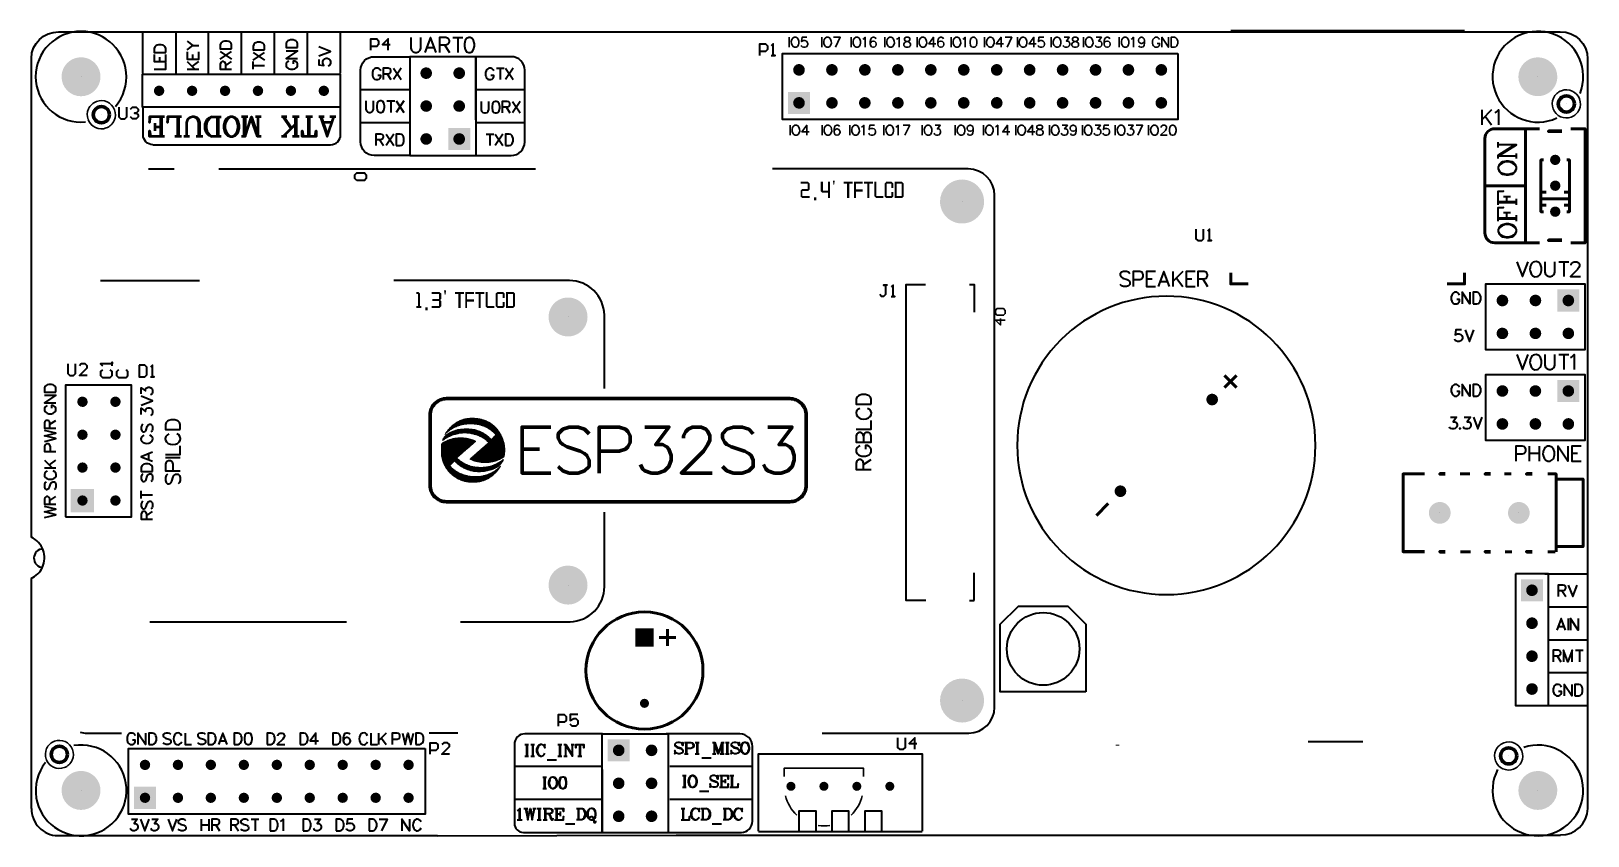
# Model space of a CAD drawing. Header units: millimetres. Extents: x 0 to 120, y 1 to 63.
import ezdxf

# ---------------------------------------------------------------- set-up
doc = ezdxf.new("R2010")
doc.units = ezdxf.units.MM
doc.layers.add('PDF_几何图形', color=7, linetype='Continuous', true_color=0x008000)
doc.layers.add('PDF_实体填充', color=7, linetype='Continuous', true_color=0xc64230)

msp = doc.modelspace()

# ---------------------------------------------------------------- hatches: boundary and pattern name
at = {"layer": 'PDF_实体填充', "true_color": 0x1f4769, "transparency": 33554559}
for points in [[(5.76, 59.74, 0.414214), (4.26, 61.24), (4.26, 61.24, 0.414214), (2.76, 59.74), (2.76, 59.74, 0.414213), (4.26, 58.24), (4.26, 58.24, 0.414213)], [(118.05, 59.74, 0.414212), (116.55, 61.24), (116.55, 61.24, 0.414211), (115.05, 59.74), (115.05, 59.74, 0.414213), (116.55, 58.25), (116.55, 58.25, 0.414214)], [(31.32, 60.02, 0.414206), (30.87, 60.47), (30.87, 60.47, 0.414217), (30.42, 60.02), (30.42, 60.02, 0.414215), (30.87, 59.57), (30.87, 59.57, 0.414204)], [(31.32, 60.02, 0.414206), (30.87, 60.47), (30.87, 60.47, 0.414217), (30.42, 60.02), (30.42, 60.02, 0.414215), (30.87, 59.57), (30.87, 59.57, 0.414204)], [(33.86, 60.02, 0.414216), (33.41, 60.47), (33.41, 60.47, 0.414218), (32.96, 60.02), (32.96, 60.02, 0.414216), (33.41, 59.57), (33.41, 59.57, 0.414214)], [(33.86, 60.02, 0.414216), (33.41, 60.47), (33.41, 60.47, 0.414218), (32.96, 60.02), (32.96, 60.02, 0.414216), (33.41, 59.57), (33.41, 59.57, 0.414214)], [(60.05, 60.27, 0.414229), (59.6, 60.72), (59.6, 60.72, 0.414218), (59.15, 60.27), (59.15, 60.27, 0.414205), (59.6, 59.82), (59.6, 59.82, 0.414216)], [(60.05, 60.27, 0.414229), (59.6, 60.72), (59.6, 60.72, 0.414218), (59.15, 60.27), (59.15, 60.27, 0.414205), (59.6, 59.82), (59.6, 59.82, 0.414216)], [(62.59, 60.27, 0.414215), (62.14, 60.72), (62.14, 60.72, 0.414221), (61.69, 60.27), (61.69, 60.27, 0.414208), (62.14, 59.82), (62.14, 59.82, 0.414202)], [(62.59, 60.27, 0.414215), (62.14, 60.72), (62.14, 60.72, 0.414221), (61.69, 60.27), (61.69, 60.27, 0.414208), (62.14, 59.82), (62.14, 59.82, 0.414202)], [(65.13, 60.27, 0.414218), (64.68, 60.72), (64.68, 60.72, 0.414229), (64.23, 60.27), (64.23, 60.27, 0.414216), (64.68, 59.82), (64.68, 59.82, 0.414205)], [(65.13, 60.27, 0.414218), (64.68, 60.72), (64.68, 60.72, 0.414229), (64.23, 60.27), (64.23, 60.27, 0.414216), (64.68, 59.82), (64.68, 59.82, 0.414205)], [(67.67, 60.27, 0.414227), (67.22, 60.72), (67.22, 60.72, 0.414218), (66.77, 60.27), (66.77, 60.27, 0.414205), (67.22, 59.82), (67.22, 59.82, 0.414214)], [(67.67, 60.27, 0.414227), (67.22, 60.72), (67.22, 60.72, 0.414218), (66.77, 60.27), (66.77, 60.27, 0.414205), (67.22, 59.82), (67.22, 59.82, 0.414214)], [(70.21, 60.27, 0.414221), (69.76, 60.72), (69.76, 60.72, 0.414222), (69.31, 60.27), (69.31, 60.27, 0.414209), (69.76, 59.82), (69.76, 59.82, 0.414208)], [(70.21, 60.27, 0.414221), (69.76, 60.72), (69.76, 60.72, 0.414222), (69.31, 60.27), (69.31, 60.27, 0.414209), (69.76, 59.82), (69.76, 59.82, 0.414208)], [(72.75, 60.27, 0.414215), (72.3, 60.72), (72.3, 60.72, 0.414225), (71.85, 60.27), (71.85, 60.27, 0.414212), (72.3, 59.82), (72.3, 59.82, 0.414202)], [(72.75, 60.27, 0.414215), (72.3, 60.72), (72.3, 60.72, 0.414225), (71.85, 60.27), (71.85, 60.27, 0.414212), (72.3, 59.82), (72.3, 59.82, 0.414202)], [(75.29, 60.27, 0.414229), (74.84, 60.72), (74.84, 60.72, 0.414222), (74.39, 60.27), (74.39, 60.27, 0.414209), (74.84, 59.82), (74.84, 59.82, 0.414216)], [(75.29, 60.27, 0.414229), (74.84, 60.72), (74.84, 60.72, 0.414222), (74.39, 60.27), (74.39, 60.27, 0.414209), (74.84, 59.82), (74.84, 59.82, 0.414216)], [(77.83, 60.27, 0.414229), (77.38, 60.72), (77.38, 60.72, 0.414222), (76.93, 60.27), (76.93, 60.27, 0.414209), (77.38, 59.82), (77.38, 59.82, 0.414216)], [(77.83, 60.27, 0.414229), (77.38, 60.72), (77.38, 60.72, 0.414222), (76.93, 60.27), (76.93, 60.27, 0.414209), (77.38, 59.82), (77.38, 59.82, 0.414216)], [(80.37, 60.27, 0.414215), (79.92, 60.72), (79.92, 60.72, 0.414225), (79.47, 60.27), (79.47, 60.27, 0.414212), (79.92, 59.82), (79.92, 59.82, 0.414202)], [(80.37, 60.27, 0.414215), (79.92, 60.72), (79.92, 60.72, 0.414225), (79.47, 60.27), (79.47, 60.27, 0.414212), (79.92, 59.82), (79.92, 59.82, 0.414202)], [(82.91, 60.27, 0.414229), (82.46, 60.72), (82.46, 60.72, 0.414229), (82.01, 60.27), (82.01, 60.27, 0.414216), (82.46, 59.82), (82.46, 59.82, 0.414216)], [(82.91, 60.27, 0.414229), (82.46, 60.72), (82.46, 60.72, 0.414229), (82.01, 60.27), (82.01, 60.27, 0.414216), (82.46, 59.82), (82.46, 59.82, 0.414216)], [(85.44, 60.27, 0.414229), (84.99, 60.72), (84.99, 60.72, 0.414215), (84.54, 60.27), (84.54, 60.27, 0.414202), (84.99, 59.82), (84.99, 59.82, 0.414216)], [(85.44, 60.27, 0.414229), (84.99, 60.72), (84.99, 60.72, 0.414215), (84.54, 60.27), (84.54, 60.27, 0.414202), (84.99, 59.82), (84.99, 59.82, 0.414216)], [(87.98, 60.27, 0.414215), (87.53, 60.72), (87.53, 60.72, 0.414229), (87.08, 60.27), (87.08, 60.27, 0.414216), (87.53, 59.82), (87.53, 59.82, 0.414202)], [(87.98, 60.27, 0.414215), (87.53, 60.72), (87.53, 60.72, 0.414229), (87.08, 60.27), (87.08, 60.27, 0.414216), (87.53, 59.82), (87.53, 59.82, 0.414202)], [(10.68, 58.66, 0.414211), (10.28, 59.06), (10.28, 59.06, 0.414225), (9.88, 58.66), (9.88, 58.66, 0.414219), (10.28, 58.26), (10.28, 58.26, 0.414206)], [(10.68, 58.66, 0.414211), (10.28, 59.06), (10.28, 59.06, 0.414225), (9.88, 58.66), (9.88, 58.66, 0.414219), (10.28, 58.26), (10.28, 58.26, 0.414206)], [(13.22, 58.66, 0.414212), (12.82, 59.06), (12.82, 59.06, 0.414211), (12.42, 58.66), (12.42, 58.66, 0.414206), (12.82, 58.26), (12.82, 58.26, 0.414207)], [(13.22, 58.66, 0.414212), (12.82, 59.06), (12.82, 59.06, 0.414211), (12.42, 58.66), (12.42, 58.66, 0.414206), (12.82, 58.26), (12.82, 58.26, 0.414207)], [(15.76, 58.66, 0.414225), (15.36, 59.06), (15.36, 59.06, 0.414212), (14.96, 58.66), (14.96, 58.66, 0.414207), (15.36, 58.26), (15.36, 58.26, 0.41422)], [(15.76, 58.66, 0.414225), (15.36, 59.06), (15.36, 59.06, 0.414212), (14.96, 58.66), (14.96, 58.66, 0.414207), (15.36, 58.26), (15.36, 58.26, 0.41422)], [(18.3, 58.66, 0.414212), (17.9, 59.06), (17.9, 59.06, 0.414224), (17.5, 58.66), (17.5, 58.66, 0.414219), (17.9, 58.26), (17.9, 58.26, 0.414207)], [(18.3, 58.66, 0.414212), (17.9, 59.06), (17.9, 59.06, 0.414224), (17.5, 58.66), (17.5, 58.66, 0.414219), (17.9, 58.26), (17.9, 58.26, 0.414207)], [(20.84, 58.66, 0.414211), (20.44, 59.06), (20.44, 59.06, 0.414212), (20.04, 58.66), (20.04, 58.66, 0.414207), (20.44, 58.26), (20.44, 58.26, 0.414206)], [(20.84, 58.66, 0.414211), (20.44, 59.06), (20.44, 59.06, 0.414212), (20.04, 58.66), (20.04, 58.66, 0.414207), (20.44, 58.26), (20.44, 58.26, 0.414206)], [(23.37, 58.66, 0.414224), (22.97, 59.06), (22.97, 59.06, 0.414211), (22.57, 58.66), (22.57, 58.66, 0.414206), (22.97, 58.26), (22.97, 58.26, 0.414219)], [(23.37, 58.66, 0.414224), (22.97, 59.06), (22.97, 59.06, 0.414211), (22.57, 58.66), (22.57, 58.66, 0.414206), (22.97, 58.26), (22.97, 58.26, 0.414219)], [(31.32, 57.48, 0.414219), (30.87, 57.93), (30.87, 57.93, 0.41423), (30.42, 57.48), (30.42, 57.48, 0.414217), (30.87, 57.04), (30.87, 57.04, 0.414206)], [(31.32, 57.48, 0.414219), (30.87, 57.93), (30.87, 57.93, 0.41423), (30.42, 57.48), (30.42, 57.48, 0.414217), (30.87, 57.04), (30.87, 57.04, 0.414206)], [(33.86, 57.48, 0.414229), (33.41, 57.93), (33.41, 57.93, 0.414231), (32.96, 57.48), (32.96, 57.48, 0.414218), (33.41, 57.04), (33.41, 57.04, 0.414216)], [(33.86, 57.48, 0.414229), (33.41, 57.93), (33.41, 57.93, 0.414231), (32.96, 57.48), (32.96, 57.48, 0.414218), (33.41, 57.04), (33.41, 57.04, 0.414216)], [(60.05, 57.73, 0.41422), (59.6, 58.18), (59.6, 58.18, 0.414209), (59.15, 57.73), (59.15, 57.73, 0.414207), (59.6, 57.28), (59.6, 57.28, 0.414218)], [(60.05, 57.73, 0.41422), (59.6, 58.18), (59.6, 58.18, 0.414209), (59.15, 57.73), (59.15, 57.73, 0.414207), (59.6, 57.28), (59.6, 57.28, 0.414218)], [(62.59, 57.73, 0.414205), (62.14, 58.18), (62.14, 58.18, 0.414212), (61.69, 57.73), (61.69, 57.73, 0.41421), (62.14, 57.28), (62.14, 57.28, 0.414204)], [(62.59, 57.73, 0.414205), (62.14, 58.18), (62.14, 58.18, 0.414212), (61.69, 57.73), (61.69, 57.73, 0.41421), (62.14, 57.28), (62.14, 57.28, 0.414204)], [(65.13, 57.73, 0.414209), (64.68, 58.18), (64.68, 58.18, 0.41422), (64.23, 57.73), (64.23, 57.73, 0.414218), (64.68, 57.28), (64.68, 57.28, 0.414207)], [(65.13, 57.73, 0.414209), (64.68, 58.18), (64.68, 58.18, 0.41422), (64.23, 57.73), (64.23, 57.73, 0.414218), (64.68, 57.28), (64.68, 57.28, 0.414207)], [(67.67, 57.73, 0.414218), (67.22, 58.18), (67.22, 58.18, 0.414209), (66.77, 57.73), (66.77, 57.73, 0.414207), (67.22, 57.28), (67.22, 57.28, 0.414216)], [(67.67, 57.73, 0.414218), (67.22, 58.18), (67.22, 58.18, 0.414209), (66.77, 57.73), (66.77, 57.73, 0.414207), (67.22, 57.28), (67.22, 57.28, 0.414216)], [(70.21, 57.73, 0.414212), (69.76, 58.18), (69.76, 58.18, 0.414213), (69.31, 57.73), (69.31, 57.73, 0.414211), (69.76, 57.28), (69.76, 57.28, 0.41421)], [(70.21, 57.73, 0.414212), (69.76, 58.18), (69.76, 58.18, 0.414213), (69.31, 57.73), (69.31, 57.73, 0.414211), (69.76, 57.28), (69.76, 57.28, 0.41421)], [(72.75, 57.73, 0.414205), (72.3, 58.18), (72.3, 58.18, 0.414216), (71.85, 57.73), (71.85, 57.73, 0.414214), (72.3, 57.28), (72.3, 57.28, 0.414204)], [(72.75, 57.73, 0.414205), (72.3, 58.18), (72.3, 58.18, 0.414216), (71.85, 57.73), (71.85, 57.73, 0.414214), (72.3, 57.28), (72.3, 57.28, 0.414204)], [(75.29, 57.73, 0.41422), (74.84, 58.18), (74.84, 58.18, 0.414213), (74.39, 57.73), (74.39, 57.73, 0.414211), (74.84, 57.28), (74.84, 57.28, 0.414218)], [(75.29, 57.73, 0.41422), (74.84, 58.18), (74.84, 58.18, 0.414213), (74.39, 57.73), (74.39, 57.73, 0.414211), (74.84, 57.28), (74.84, 57.28, 0.414218)], [(77.83, 57.73, 0.41422), (77.38, 58.18), (77.38, 58.18, 0.414213), (76.93, 57.73), (76.93, 57.73, 0.414211), (77.38, 57.28), (77.38, 57.28, 0.414218)], [(77.83, 57.73, 0.41422), (77.38, 58.18), (77.38, 58.18, 0.414213), (76.93, 57.73), (76.93, 57.73, 0.414211), (77.38, 57.28), (77.38, 57.28, 0.414218)], [(80.37, 57.73, 0.414205), (79.92, 58.18), (79.92, 58.18, 0.414216), (79.47, 57.73), (79.47, 57.73, 0.414214), (79.92, 57.28), (79.92, 57.28, 0.414204)], [(80.37, 57.73, 0.414205), (79.92, 58.18), (79.92, 58.18, 0.414216), (79.47, 57.73), (79.47, 57.73, 0.414214), (79.92, 57.28), (79.92, 57.28, 0.414204)], [(82.91, 57.73, 0.41422), (82.46, 58.18), (82.46, 58.18, 0.41422), (82.01, 57.73), (82.01, 57.73, 0.414218), (82.46, 57.28), (82.46, 57.28, 0.414218)], [(82.91, 57.73, 0.41422), (82.46, 58.18), (82.46, 58.18, 0.41422), (82.01, 57.73), (82.01, 57.73, 0.414218), (82.46, 57.28), (82.46, 57.28, 0.414218)], [(85.44, 57.73, 0.41422), (84.99, 58.18), (84.99, 58.18, 0.414205), (84.54, 57.73), (84.54, 57.73, 0.414204), (84.99, 57.28), (84.99, 57.28, 0.414218)], [(85.44, 57.73, 0.41422), (84.99, 58.18), (84.99, 58.18, 0.414205), (84.54, 57.73), (84.54, 57.73, 0.414204), (84.99, 57.28), (84.99, 57.28, 0.414218)], [(87.98, 57.73, 0.414205), (87.53, 58.18), (87.53, 58.18, 0.41422), (87.08, 57.73), (87.08, 57.73, 0.414218), (87.53, 57.28), (87.53, 57.28, 0.414204)], [(87.98, 57.73, 0.414205), (87.53, 58.18), (87.53, 58.18, 0.41422), (87.08, 57.73), (87.08, 57.73, 0.414218), (87.53, 57.28), (87.53, 57.28, 0.414204)], [(31.32, 54.95, 0.414204), (30.87, 55.4), (30.87, 55.4, 0.414215), (30.42, 54.95), (30.42, 54.95, 0.414215), (30.87, 54.5), (30.87, 54.5, 0.414204)], [(31.32, 54.95, 0.414204), (30.87, 55.4), (30.87, 55.4, 0.414215), (30.42, 54.95), (30.42, 54.95, 0.414215), (30.87, 54.5), (30.87, 54.5, 0.414204)], [(33.86, 54.95, 0.414214), (33.41, 55.4), (33.41, 55.4, 0.414216), (32.96, 54.95), (32.96, 54.95, 0.414216), (33.41, 54.5), (33.41, 54.5, 0.414214)], [(33.86, 54.95, 0.414214), (33.41, 55.4), (33.41, 55.4, 0.414216), (32.96, 54.95), (32.96, 54.95, 0.414216), (33.41, 54.5), (33.41, 54.5, 0.414214)], [(118.29, 53.34, 0.414208), (117.89, 53.74), (117.89, 53.74, 0.414201), (117.49, 53.34), (117.49, 53.34, 0.414204), (117.89, 52.94), (117.89, 52.94, 0.414212)], [(118.29, 53.34, 0.414208), (117.89, 53.74), (117.89, 53.74, 0.414201), (117.49, 53.34), (117.49, 53.34, 0.414204), (117.89, 52.94), (117.89, 52.94, 0.414212)], [(73.87, 50.13, 0.414212), (72.17, 51.83), (72.17, 51.83, 0.414213), (70.47, 50.13), (70.47, 50.13, 0.414216), (72.17, 48.44), (72.17, 48.44, 0.414215)], [(73.87, 50.13, 0.414212), (72.17, 51.83), (72.17, 51.83, 0.414213), (70.47, 50.13), (70.47, 50.13, 0.414216), (72.17, 48.44), (72.17, 48.44, 0.414215)], [(118.29, 51.35, 0.414214), (117.89, 51.75), (117.89, 51.75, 0.414206), (117.49, 51.35), (117.49, 51.35, 0.414199), (117.89, 50.95), (117.89, 50.95, 0.414207)], [(118.29, 51.35, 0.414214), (117.89, 51.75), (117.89, 51.75, 0.414206), (117.49, 51.35), (117.49, 51.35, 0.414199), (117.89, 50.95), (117.89, 50.95, 0.414207)], [(118.29, 49.35, 0.414216), (117.89, 49.75), (117.89, 49.75, 0.414208), (117.49, 49.35), (117.49, 49.35, 0.414203), (117.89, 48.95), (117.89, 48.95, 0.414211)], [(118.29, 49.35, 0.414216), (117.89, 49.75), (117.89, 49.75, 0.414208), (117.49, 49.35), (117.49, 49.35, 0.414203), (117.89, 48.95), (117.89, 48.95, 0.414211)], [(43.3, 41.24, 0.414214), (41.8, 42.74), (41.8, 42.74, 0.414215), (40.3, 41.24), (40.3, 41.24, 0.414215), (41.8, 39.74), (41.8, 39.74, 0.414214)], [(114.27, 42.51, 0.414209), (113.82, 42.96), (113.82, 42.96, 0.414216), (113.37, 42.51), (113.37, 42.51, 0.414227), (113.82, 42.06), (113.82, 42.06, 0.41422)], [(114.27, 42.51, 0.414209), (113.82, 42.96), (113.82, 42.96, 0.414216), (113.37, 42.51), (113.37, 42.51, 0.414227), (113.82, 42.06), (113.82, 42.06, 0.41422)], [(116.81, 42.51, 0.414216), (116.36, 42.96), (116.36, 42.96, 0.414202), (115.91, 42.51), (115.91, 42.51, 0.414213), (116.36, 42.06), (116.36, 42.06, 0.414227)], [(116.81, 42.51, 0.414216), (116.36, 42.96), (116.36, 42.96, 0.414202), (115.91, 42.51), (115.91, 42.51, 0.414213), (116.36, 42.06), (116.36, 42.06, 0.414227)], [(119.35, 42.51, 0.414216), (118.9, 42.96), (118.9, 42.96, 0.414205), (118.45, 42.51), (118.45, 42.51, 0.414216), (118.9, 42.06), (118.9, 42.06, 0.414227)], [(119.35, 42.51, 0.414216), (118.9, 42.96), (118.9, 42.96, 0.414205), (118.45, 42.51), (118.45, 42.51, 0.414216), (118.9, 42.06), (118.9, 42.06, 0.414227)], [(114.27, 39.97, 0.414211), (113.82, 40.42), (113.82, 40.42, 0.414218), (113.37, 39.97), (113.37, 39.97, 0.41422), (113.82, 39.53), (113.82, 39.53, 0.414213)], [(114.27, 39.97, 0.414211), (113.82, 40.42), (113.82, 40.42, 0.414218), (113.37, 39.97), (113.37, 39.97, 0.41422), (113.82, 39.53), (113.82, 39.53, 0.414213)], [(116.81, 39.97, 0.414218), (116.36, 40.42), (116.36, 40.42, 0.414204), (115.91, 39.97), (115.91, 39.97, 0.414205), (116.36, 39.53), (116.36, 39.53, 0.41422)], [(116.81, 39.97, 0.414218), (116.36, 40.42), (116.36, 40.42, 0.414204), (115.91, 39.97), (115.91, 39.97, 0.414205), (116.36, 39.53), (116.36, 39.53, 0.41422)], [(119.35, 39.97, 0.414218), (118.9, 40.42), (118.9, 40.42, 0.414207), (118.45, 39.97), (118.45, 39.97, 0.414209), (118.9, 39.53), (118.9, 39.53, 0.41422)], [(119.35, 39.97, 0.414218), (118.9, 40.42), (118.9, 40.42, 0.414207), (118.45, 39.97), (118.45, 39.97, 0.414209), (118.9, 39.53), (118.9, 39.53, 0.41422)], [(4.77, 34.71, 0.414205), (4.37, 35.11), (4.37, 35.11, 0.414204), (3.97, 34.71), (3.97, 34.71, 0.414213), (4.37, 34.31), (4.37, 34.31, 0.414214)], [(4.77, 34.71, 0.414205), (4.37, 35.11), (4.37, 35.11, 0.414204), (3.97, 34.71), (3.97, 34.71, 0.414213), (4.37, 34.31), (4.37, 34.31, 0.414214)], [(7.31, 34.71, 0.414217), (6.91, 35.11), (6.91, 35.11, 0.414205), (6.51, 34.71), (6.51, 34.71, 0.414214), (6.91, 34.31), (6.91, 34.31, 0.414226)], [(7.31, 34.71, 0.414217), (6.91, 35.11), (6.91, 35.11, 0.414205), (6.51, 34.71), (6.51, 34.71, 0.414214), (6.91, 34.31), (6.91, 34.31, 0.414226)], [(91.9, 34.88, 0.414202), (91.45, 35.33), (91.45, 35.33, 0.414216), (91, 34.88), (91, 34.88, 0.414216), (91.45, 34.43), (91.45, 34.43, 0.414202)], [(91.9, 34.88, 0.414202), (91.45, 35.33), (91.45, 35.33, 0.414216), (91, 34.88), (91, 34.88, 0.414216), (91.45, 34.43), (91.45, 34.43, 0.414202)], [(114.27, 35.54, 0.414223), (113.82, 35.98), (113.82, 35.98, 0.41423), (113.37, 35.54), (113.37, 35.54, 0.414218), (113.82, 35.09), (113.82, 35.09, 0.414211)], [(114.27, 35.54, 0.414223), (113.82, 35.98), (113.82, 35.98, 0.41423), (113.37, 35.54), (113.37, 35.54, 0.414218), (113.82, 35.09), (113.82, 35.09, 0.414211)], [(116.81, 35.54, 0.41423), (116.36, 35.98), (116.36, 35.98, 0.414216), (115.91, 35.54), (115.91, 35.54, 0.414204), (116.36, 35.09), (116.36, 35.09, 0.414218)], [(116.81, 35.54, 0.41423), (116.36, 35.98), (116.36, 35.98, 0.414216), (115.91, 35.54), (115.91, 35.54, 0.414204), (116.36, 35.09), (116.36, 35.09, 0.414218)], [(119.35, 35.54, 0.414231), (118.9, 35.98), (118.9, 35.98, 0.414219), (118.45, 35.54), (118.45, 35.54, 0.414207), (118.9, 35.09), (118.9, 35.09, 0.414218)], [(119.35, 35.54, 0.414231), (118.9, 35.98), (118.9, 35.98, 0.414219), (118.45, 35.54), (118.45, 35.54, 0.414207), (118.9, 35.09), (118.9, 35.09, 0.414218)], [(4.77, 32.17, 0.414212), (4.37, 32.57), (4.37, 32.57, 0.414211), (3.97, 32.17), (3.97, 32.17, 0.414206), (4.37, 31.77), (4.37, 31.77, 0.414206)], [(4.77, 32.17, 0.414212), (4.37, 32.57), (4.37, 32.57, 0.414211), (3.97, 32.17), (3.97, 32.17, 0.414206), (4.37, 31.77), (4.37, 31.77, 0.414206)], [(7.31, 32.17, 0.414224), (6.91, 32.57), (6.91, 32.57, 0.414212), (6.51, 32.17), (6.51, 32.17, 0.414206), (6.91, 31.77), (6.91, 31.77, 0.414219)], [(7.31, 32.17, 0.414224), (6.91, 32.57), (6.91, 32.57, 0.414212), (6.51, 32.17), (6.51, 32.17, 0.414206), (6.91, 31.77), (6.91, 31.77, 0.414219)], [(114.27, 33, 0.414209), (113.82, 33.45), (113.82, 33.45, 0.414216), (113.37, 33), (113.37, 33, 0.414217), (113.82, 32.55), (113.82, 32.55, 0.41421)], [(114.27, 33, 0.414209), (113.82, 33.45), (113.82, 33.45, 0.414216), (113.37, 33), (113.37, 33, 0.414217), (113.82, 32.55), (113.82, 32.55, 0.41421)], [(116.81, 33, 0.414216), (116.36, 33.45), (116.36, 33.45, 0.414202), (115.91, 33), (115.91, 33, 0.414203), (116.36, 32.55), (116.36, 32.55, 0.414217)], [(116.81, 33, 0.414216), (116.36, 33.45), (116.36, 33.45, 0.414202), (115.91, 33), (115.91, 33, 0.414203), (116.36, 32.55), (116.36, 32.55, 0.414217)], [(119.35, 33, 0.414216), (118.9, 33.45), (118.9, 33.45, 0.414205), (118.45, 33), (118.45, 33, 0.414206), (118.9, 32.55), (118.9, 32.55, 0.414217)], [(119.35, 33, 0.414216), (118.9, 33.45), (118.9, 33.45, 0.414205), (118.45, 33), (118.45, 33, 0.414206), (118.9, 32.55), (118.9, 32.55, 0.414217)], [(4.77, 29.64, 0.414205), (4.37, 30.04), (4.37, 30.04, 0.414205), (3.97, 29.64), (3.97, 29.64, 0.414213), (4.37, 29.24), (4.37, 29.24, 0.414213)], [(4.77, 29.64, 0.414205), (4.37, 30.04), (4.37, 30.04, 0.414205), (3.97, 29.64), (3.97, 29.64, 0.414213), (4.37, 29.24), (4.37, 29.24, 0.414213)], [(7.31, 29.64, 0.414218), (6.91, 30.04), (6.91, 30.04, 0.414206), (6.51, 29.64), (6.51, 29.64, 0.414213), (6.91, 29.24), (6.91, 29.24, 0.414225)], [(7.31, 29.64, 0.414218), (6.91, 30.04), (6.91, 30.04, 0.414206), (6.51, 29.64), (6.51, 29.64, 0.414213), (6.91, 29.24), (6.91, 29.24, 0.414225)], [(84.83, 27.82, 0.414213), (84.38, 28.27), (84.38, 28.27, 0.41422), (83.93, 27.82), (83.93, 27.82, 0.414216), (84.38, 27.37), (84.38, 27.37, 0.414209)], [(84.83, 27.82, 0.414213), (84.38, 28.27), (84.38, 28.27, 0.41422), (83.93, 27.82), (83.93, 27.82, 0.414216), (84.38, 27.37), (84.38, 27.37, 0.414209)], [(4.77, 27.1, 0.414213), (4.37, 27.5), (4.37, 27.5, 0.414213), (3.97, 27.1), (3.97, 27.1, 0.414205), (4.37, 26.7), (4.37, 26.7, 0.414205)], [(4.77, 27.1, 0.414213), (4.37, 27.5), (4.37, 27.5, 0.414213), (3.97, 27.1), (3.97, 27.1, 0.414205), (4.37, 26.7), (4.37, 26.7, 0.414205)], [(7.31, 27.1, 0.414225), (6.91, 27.5), (6.91, 27.5, 0.414213), (6.51, 27.1), (6.51, 27.1, 0.414206), (6.91, 26.7), (6.91, 26.7, 0.414218)], [(7.31, 27.1, 0.414225), (6.91, 27.5), (6.91, 27.5, 0.414213), (6.51, 27.1), (6.51, 27.1, 0.414206), (6.91, 26.7), (6.91, 26.7, 0.414218)], [(109.83, 26.15, 0.414216), (108.99, 26.99), (108.99, 26.99, 0.414214), (108.15, 26.15), (108.15, 26.15, 0.414213), (108.99, 25.31), (108.99, 25.31, 0.414216)], [(109.83, 26.15, 0.414216), (108.99, 26.99), (108.99, 26.99, 0.414214), (108.15, 26.15), (108.15, 26.15, 0.414213), (108.99, 25.31), (108.99, 25.31, 0.414216)], [(115.92, 26.15, 0.41421), (115.09, 26.99), (115.09, 26.99, 0.414212), (114.25, 26.15), (114.25, 26.15, 0.414211), (115.09, 25.31), (115.09, 25.31, 0.41421)], [(115.92, 26.15, 0.41421), (115.09, 26.99), (115.09, 26.99, 0.414212), (114.25, 26.15), (114.25, 26.15, 0.414211), (115.09, 25.31), (115.09, 25.31, 0.41421)], [(43.3, 20.59, 0.414213), (41.8, 22.09), (41.8, 22.09, 0.414214), (40.3, 20.59), (40.3, 20.59, 0.414215), (41.8, 19.09), (41.8, 19.09, 0.414214)], [(116.55, 20.19, 0.414211), (116.1, 20.64), (116.1, 20.64, 0.414218), (115.65, 20.19), (115.65, 20.19, 0.414217), (116.1, 19.74), (116.1, 19.74, 0.41421)], [(116.55, 20.19, 0.414211), (116.1, 20.64), (116.1, 20.64, 0.414218), (115.65, 20.19), (115.65, 20.19, 0.414217), (116.1, 19.74), (116.1, 19.74, 0.41421)], [(116.55, 17.65, 0.414223), (116.1, 18.1), (116.1, 18.1, 0.41423), (115.65, 17.65), (115.65, 17.65, 0.414217), (116.1, 17.2), (116.1, 17.2, 0.41421)], [(116.55, 17.65, 0.414223), (116.1, 18.1), (116.1, 18.1, 0.41423), (115.65, 17.65), (115.65, 17.65, 0.414217), (116.1, 17.2), (116.1, 17.2, 0.41421)], [(48.04, 16.55, 0.414211), (47.69, 16.9), (47.69, 16.9, 0.414216), (47.34, 16.55), (47.34, 16.55, 0.414215), (47.69, 16.2), (47.69, 16.2, 0.41421)], [(48.04, 16.55, 0.414211), (47.69, 16.9), (47.69, 16.9, 0.414216), (47.34, 16.55), (47.34, 16.55, 0.414215), (47.69, 16.2), (47.69, 16.2, 0.41421)], [(116.55, 15.11, 0.414211), (116.1, 15.56), (116.1, 15.56, 0.414218), (115.65, 15.11), (115.65, 15.11, 0.414217), (116.1, 14.66), (116.1, 14.66, 0.41421)], [(116.55, 15.11, 0.414211), (116.1, 15.56), (116.1, 15.56, 0.414218), (115.65, 15.11), (115.65, 15.11, 0.414217), (116.1, 14.66), (116.1, 14.66, 0.41421)], [(73.87, 11.7, 0.414213), (72.17, 13.39), (72.17, 13.39, 0.414213), (70.47, 11.7), (70.47, 11.7, 0.414213), (72.17, 10), (72.17, 10, 0.414213)], [(73.87, 11.7, 0.414213), (72.17, 13.39), (72.17, 13.39, 0.414213), (70.47, 11.7), (70.47, 11.7, 0.414213), (72.17, 10), (72.17, 10, 0.414213)], [(116.55, 12.58, 0.414222), (116.1, 13.03), (116.1, 13.03, 0.414229), (115.65, 12.58), (115.65, 12.58, 0.414217), (116.1, 12.13), (116.1, 12.13, 0.41421)], [(116.55, 12.58, 0.414222), (116.1, 13.03), (116.1, 13.03, 0.414229), (115.65, 12.58), (115.65, 12.58, 0.414217), (116.1, 12.13), (116.1, 12.13, 0.41421)], [(48.04, 11.48, 0.414211), (47.69, 11.83), (47.69, 11.83, 0.414215), (47.34, 11.48), (47.34, 11.48, 0.414215), (47.69, 11.13), (47.69, 11.13, 0.414211)], [(48.04, 11.48, 0.414211), (47.69, 11.83), (47.69, 11.83, 0.414215), (47.34, 11.48), (47.34, 11.48, 0.414215), (47.69, 11.13), (47.69, 11.13, 0.414211)], [(46.15, 7.86, 0.414218), (45.7, 8.31), (45.7, 8.31, 0.414207), (45.25, 7.86), (45.25, 7.86, 0.414207), (45.7, 7.41), (45.7, 7.41, 0.414218)], [(46.15, 7.86, 0.414218), (45.7, 8.31), (45.7, 8.31, 0.414207), (45.25, 7.86), (45.25, 7.86, 0.414207), (45.7, 7.41), (45.7, 7.41, 0.414218)], [(48.69, 7.86, 0.414203), (48.24, 8.31), (48.24, 8.31, 0.414219), (47.79, 7.86), (47.79, 7.86, 0.41422), (48.24, 7.41), (48.24, 7.41, 0.414204)], [(48.69, 7.86, 0.414203), (48.24, 8.31), (48.24, 8.31, 0.414219), (47.79, 7.86), (47.79, 7.86, 0.41422), (48.24, 7.41), (48.24, 7.41, 0.414204)], [(5.76, 4.77, 0.414215), (4.26, 6.27), (4.26, 6.27, 0.414214), (2.76, 4.77), (2.76, 4.77, 0.41421), (4.26, 3.27), (4.26, 3.27, 0.414212)], [(9.59, 6.74, 0.414218), (9.19, 7.14), (9.19, 7.14, 0.414206), (8.79, 6.74), (8.79, 6.74, 0.414212), (9.19, 6.34), (9.19, 6.34, 0.414224)], [(9.59, 6.74, 0.414218), (9.19, 7.14), (9.19, 7.14, 0.414206), (8.79, 6.74), (8.79, 6.74, 0.414212), (9.19, 6.34), (9.19, 6.34, 0.414224)], [(12.13, 6.74, 0.414218), (11.73, 7.14), (11.73, 7.14, 0.414205), (11.33, 6.74), (11.33, 6.74, 0.414211), (11.73, 6.34), (11.73, 6.34, 0.414224)], [(12.13, 6.74, 0.414218), (11.73, 7.14), (11.73, 7.14, 0.414205), (11.33, 6.74), (11.33, 6.74, 0.414211), (11.73, 6.34), (11.73, 6.34, 0.414224)], [(14.67, 6.74, 0.414205), (14.27, 7.14), (14.27, 7.14, 0.414219), (13.87, 6.74), (13.87, 6.74, 0.414225), (14.27, 6.34), (14.27, 6.34, 0.414211)], [(14.67, 6.74, 0.414205), (14.27, 7.14), (14.27, 7.14, 0.414219), (13.87, 6.74), (13.87, 6.74, 0.414225), (14.27, 6.34), (14.27, 6.34, 0.414211)], [(17.21, 6.74, 0.414205), (16.81, 7.14), (16.81, 7.14, 0.414205), (16.41, 6.74), (16.41, 6.74, 0.414211), (16.81, 6.34), (16.81, 6.34, 0.414211)], [(17.21, 6.74, 0.414205), (16.81, 7.14), (16.81, 7.14, 0.414205), (16.41, 6.74), (16.41, 6.74, 0.414211), (16.81, 6.34), (16.81, 6.34, 0.414211)], [(19.75, 6.74, 0.414219), (19.35, 7.14), (19.35, 7.14, 0.414205), (18.95, 6.74), (18.95, 6.74, 0.414211), (19.35, 6.34), (19.35, 6.34, 0.414225)], [(19.75, 6.74, 0.414219), (19.35, 7.14), (19.35, 7.14, 0.414205), (18.95, 6.74), (18.95, 6.74, 0.414211), (19.35, 6.34), (19.35, 6.34, 0.414225)], [(22.29, 6.74, 0.414207), (21.89, 7.14), (21.89, 7.14, 0.414219), (21.49, 6.74), (21.49, 6.74, 0.414225), (21.89, 6.34), (21.89, 6.34, 0.414212)], [(22.29, 6.74, 0.414207), (21.89, 7.14), (21.89, 7.14, 0.414219), (21.49, 6.74), (21.49, 6.74, 0.414225), (21.89, 6.34), (21.89, 6.34, 0.414212)], [(24.83, 6.74, 0.414205), (24.43, 7.14), (24.43, 7.14, 0.414206), (24.03, 6.74), (24.03, 6.74, 0.414212), (24.43, 6.34), (24.43, 6.34, 0.414211)], [(24.83, 6.74, 0.414205), (24.43, 7.14), (24.43, 7.14, 0.414206), (24.03, 6.74), (24.03, 6.74, 0.414212), (24.43, 6.34), (24.43, 6.34, 0.414211)], [(27.37, 6.74, 0.414217), (26.97, 7.14), (26.97, 7.14, 0.414205), (26.57, 6.74), (26.57, 6.74, 0.414211), (26.97, 6.34), (26.97, 6.34, 0.414223)], [(27.37, 6.74, 0.414217), (26.97, 7.14), (26.97, 7.14, 0.414205), (26.57, 6.74), (26.57, 6.74, 0.414211), (26.97, 6.34), (26.97, 6.34, 0.414223)], [(29.91, 6.74, 0.414205), (29.51, 7.14), (29.51, 7.14, 0.414217), (29.11, 6.74), (29.11, 6.74, 0.414223), (29.51, 6.34), (29.51, 6.34, 0.414211)], [(29.91, 6.74, 0.414205), (29.51, 7.14), (29.51, 7.14, 0.414217), (29.11, 6.74), (29.11, 6.74, 0.414223), (29.51, 6.34), (29.51, 6.34, 0.414211)], [(118.05, 4.77, 0.414214), (116.55, 6.27), (116.55, 6.27, 0.414213), (115.05, 4.77), (115.05, 4.77, 0.414209), (116.55, 3.27), (116.55, 3.27, 0.41421)], [(46.15, 5.32, 0.414223), (45.7, 5.77), (45.7, 5.77, 0.414212), (45.25, 5.32), (45.25, 5.32, 0.414207), (45.7, 4.87), (45.7, 4.87, 0.414218)], [(46.15, 5.32, 0.414223), (45.7, 5.77), (45.7, 5.77, 0.414212), (45.25, 5.32), (45.25, 5.32, 0.414207), (45.7, 4.87), (45.7, 4.87, 0.414218)], [(48.69, 5.32, 0.414209), (48.24, 5.77), (48.24, 5.77, 0.414225), (47.79, 5.32), (47.79, 5.32, 0.414219), (48.24, 4.87), (48.24, 4.87, 0.414203)], [(48.69, 5.32, 0.414209), (48.24, 5.77), (48.24, 5.77, 0.414225), (47.79, 5.32), (47.79, 5.32, 0.414219), (48.24, 4.87), (48.24, 4.87, 0.414203)], [(59.33, 5.09, 0.414213), (58.98, 5.44), (58.98, 5.44, 0.41421), (58.63, 5.09), (58.63, 5.09, 0.414211), (58.98, 4.74), (58.98, 4.74, 0.414213)], [(59.33, 5.09, 0.414213), (58.98, 5.44), (58.98, 5.44, 0.41421), (58.63, 5.09), (58.63, 5.09, 0.414211), (58.98, 4.74), (58.98, 4.74, 0.414213)], [(61.87, 5.09, 0.414224), (61.52, 5.44), (61.52, 5.44, 0.414213), (61.17, 5.09), (61.17, 5.09, 0.414213), (61.52, 4.74), (61.52, 4.74, 0.414225)], [(61.87, 5.09, 0.414224), (61.52, 5.44), (61.52, 5.44, 0.414213), (61.17, 5.09), (61.17, 5.09, 0.414213), (61.52, 4.74), (61.52, 4.74, 0.414225)], [(64.41, 5.09, 0.414213), (64.06, 5.44), (64.06, 5.44, 0.41421), (63.71, 5.09), (63.71, 5.09, 0.414211), (64.06, 4.74), (64.06, 4.74, 0.414213)], [(64.41, 5.09, 0.414213), (64.06, 5.44), (64.06, 5.44, 0.41421), (63.71, 5.09), (63.71, 5.09, 0.414211), (64.06, 4.74), (64.06, 4.74, 0.414213)], [(66.95, 5.09, 0.414213), (66.6, 5.44), (66.6, 5.44, 0.414213), (66.25, 5.09), (66.25, 5.09, 0.414213), (66.6, 4.74), (66.6, 4.74, 0.414213)], [(66.95, 5.09, 0.414213), (66.6, 5.44), (66.6, 5.44, 0.414213), (66.25, 5.09), (66.25, 5.09, 0.414213), (66.6, 4.74), (66.6, 4.74, 0.414213)], [(9.59, 4.2, 0.414224), (9.19, 4.6), (9.19, 4.6, 0.414212), (8.79, 4.2), (8.79, 4.2, 0.414206), (9.19, 3.81), (9.19, 3.81, 0.414218)], [(9.59, 4.2, 0.414224), (9.19, 4.6), (9.19, 4.6, 0.414212), (8.79, 4.2), (8.79, 4.2, 0.414206), (9.19, 3.81), (9.19, 3.81, 0.414218)], [(12.13, 4.2, 0.414224), (11.73, 4.6), (11.73, 4.6, 0.414211), (11.33, 4.2), (11.33, 4.2, 0.414205), (11.73, 3.81), (11.73, 3.81, 0.414218)], [(12.13, 4.2, 0.414224), (11.73, 4.6), (11.73, 4.6, 0.414211), (11.33, 4.2), (11.33, 4.2, 0.414205), (11.73, 3.81), (11.73, 3.81, 0.414218)], [(14.67, 4.2, 0.414211), (14.27, 4.6), (14.27, 4.6, 0.414225), (13.87, 4.2), (13.87, 4.2, 0.414218), (14.27, 3.81), (14.27, 3.81, 0.414205)], [(14.67, 4.2, 0.414211), (14.27, 4.6), (14.27, 4.6, 0.414225), (13.87, 4.2), (13.87, 4.2, 0.414218), (14.27, 3.81), (14.27, 3.81, 0.414205)], [(17.21, 4.2, 0.414211), (16.81, 4.6), (16.81, 4.6, 0.414211), (16.41, 4.2), (16.41, 4.2, 0.414205), (16.81, 3.81), (16.81, 3.81, 0.414205)], [(17.21, 4.2, 0.414211), (16.81, 4.6), (16.81, 4.6, 0.414211), (16.41, 4.2), (16.41, 4.2, 0.414205), (16.81, 3.81), (16.81, 3.81, 0.414205)], [(19.75, 4.2, 0.414225), (19.35, 4.6), (19.35, 4.6, 0.414211), (18.95, 4.2), (18.95, 4.2, 0.414205), (19.35, 3.81), (19.35, 3.81, 0.414218)], [(19.75, 4.2, 0.414225), (19.35, 4.6), (19.35, 4.6, 0.414211), (18.95, 4.2), (18.95, 4.2, 0.414205), (19.35, 3.81), (19.35, 3.81, 0.414218)], [(22.29, 4.2, 0.414213), (21.89, 4.6), (21.89, 4.6, 0.414225), (21.49, 4.2), (21.49, 4.2, 0.414219), (21.89, 3.81), (21.89, 3.81, 0.414206)], [(22.29, 4.2, 0.414213), (21.89, 4.6), (21.89, 4.6, 0.414225), (21.49, 4.2), (21.49, 4.2, 0.414219), (21.89, 3.81), (21.89, 3.81, 0.414206)], [(24.83, 4.2, 0.414211), (24.43, 4.6), (24.43, 4.6, 0.414212), (24.03, 4.2), (24.03, 4.2, 0.414206), (24.43, 3.81), (24.43, 3.81, 0.414205)], [(24.83, 4.2, 0.414211), (24.43, 4.6), (24.43, 4.6, 0.414212), (24.03, 4.2), (24.03, 4.2, 0.414206), (24.43, 3.81), (24.43, 3.81, 0.414205)], [(27.37, 4.2, 0.414223), (26.97, 4.6), (26.97, 4.6, 0.414211), (26.57, 4.2), (26.57, 4.2, 0.414205), (26.97, 3.81), (26.97, 3.81, 0.414217)], [(27.37, 4.2, 0.414223), (26.97, 4.6), (26.97, 4.6, 0.414211), (26.57, 4.2), (26.57, 4.2, 0.414205), (26.97, 3.81), (26.97, 3.81, 0.414217)], [(29.91, 4.2, 0.414211), (29.51, 4.6), (29.51, 4.6, 0.414223), (29.11, 4.2), (29.11, 4.2, 0.414217), (29.51, 3.81), (29.51, 3.81, 0.414205)], [(29.91, 4.2, 0.414211), (29.51, 4.6), (29.51, 4.6, 0.414223), (29.11, 4.2), (29.11, 4.2, 0.414217), (29.51, 3.81), (29.51, 3.81, 0.414205)], [(46.15, 2.78, 0.414218), (45.7, 3.23), (45.7, 3.23, 0.414207), (45.25, 2.78), (45.25, 2.78, 0.414207), (45.7, 2.33), (45.7, 2.33, 0.414218)], [(46.15, 2.78, 0.414218), (45.7, 3.23), (45.7, 3.23, 0.414207), (45.25, 2.78), (45.25, 2.78, 0.414207), (45.7, 2.33), (45.7, 2.33, 0.414218)], [(48.69, 2.78, 0.414204), (48.24, 3.23), (48.24, 3.23, 0.41422), (47.79, 2.78), (47.79, 2.78, 0.414219), (48.24, 2.33), (48.24, 2.33, 0.414203)], [(48.69, 2.78, 0.414204), (48.24, 3.23), (48.24, 3.23, 0.41422), (47.79, 2.78), (47.79, 2.78, 0.414219), (48.24, 2.33), (48.24, 2.33, 0.414203)]]:
    msp.add_hatch(color=139, dxfattribs=at).paths.add_polyline_path(points)
at = {"layer": 'PDF_实体填充', "true_color": 0x008000, "transparency": 33554559}
for points in [[(60.43, 51.52), (60.43, 51.06), (60.3, 50.94), (59.87, 50.94), (59.87, 50.56), (60.43, 50.56), (60.43, 50.4), (59.85, 50.4), (59.72, 50.51), (59.72, 50.99), (59.85, 51.09), (60.28, 51.09), (60.28, 51.5), (59.72, 51.5), (59.72, 51.65), (60.3, 51.65)], [(61.98, 50.4), (61.83, 50.4), (61.83, 50.81), (61.4, 50.81), (61.27, 50.94), (61.27, 51.65), (61.45, 51.65), (61.45, 50.96), (61.83, 50.96), (61.83, 51.65), (61.98, 51.65)], [(63.73, 51.5), (63.48, 51.5), (63.48, 50.4), (63.3, 50.4), (63.3, 51.5), (63.05, 51.5), (63.05, 51.65), (63.73, 51.65)], [(64.52, 51.5), (63.99, 51.5), (63.99, 51.06), (64.52, 51.06), (64.52, 50.89), (63.99, 50.89), (63.99, 50.4), (63.83, 50.4), (63.83, 51.65), (64.52, 51.65)], [(65.31, 51.5), (65.03, 51.5), (65.03, 50.4), (64.88, 50.4), (64.88, 51.5), (64.62, 51.5), (64.62, 51.65), (65.31, 51.65)], [(65.56, 50.56), (66.09, 50.56), (66.09, 50.4), (65.54, 50.4), (65.41, 50.53), (65.41, 51.65), (65.56, 51.65)], [(66.88, 51.52), (66.88, 51.17), (66.73, 51.17), (66.73, 51.5), (66.35, 51.5), (66.35, 50.56), (66.73, 50.56), (66.73, 50.86), (66.88, 50.86), (66.88, 50.53), (66.75, 50.4), (66.32, 50.4), (66.2, 50.53), (66.2, 51.52), (66.32, 51.65), (66.75, 51.65)], [(30.39, 43.05), (30.39, 42.08), (30.49, 42.08), (30.49, 41.93), (30.11, 41.93), (30.11, 42.08), (30.24, 42.08), (30.24, 43.02), (30.11, 43.02), (30.11, 43.17), (30.26, 43.17)], [(32.02, 43.05), (32.02, 42.62), (31.94, 42.54), (32.02, 42.46), (32.02, 42.06), (31.89, 41.93), (31.3, 41.93), (31.3, 42.08), (31.86, 42.08), (31.86, 42.46), (31.33, 42.46), (31.33, 42.62), (31.86, 42.62), (31.86, 43.02), (31.3, 43.02), (31.3, 43.17), (31.89, 43.17)], [(33.77, 43.02), (33.51, 43.02), (33.51, 41.93), (33.34, 41.93), (33.34, 43.02), (33.08, 43.02), (33.08, 43.17), (33.77, 43.17)], [(34.55, 43.02), (34.02, 43.02), (34.02, 42.59), (34.55, 42.59), (34.55, 42.41), (34.02, 42.41), (34.02, 41.93), (33.87, 41.93), (33.87, 43.17), (34.55, 43.17)], [(35.34, 43.02), (35.06, 43.02), (35.06, 41.93), (34.91, 41.93), (34.91, 43.02), (34.66, 43.02), (34.66, 43.17), (35.34, 43.17)], [(35.6, 42.08), (36.13, 42.08), (36.13, 41.93), (35.57, 41.93), (35.44, 42.06), (35.44, 43.17), (35.6, 43.17)], [(36.92, 43.05), (36.92, 42.69), (36.76, 42.69), (36.76, 43.02), (36.38, 43.02), (36.38, 42.08), (36.76, 42.08), (36.76, 42.39), (36.92, 42.39), (36.92, 42.06), (36.79, 41.93), (36.36, 41.93), (36.23, 42.06), (36.23, 43.05), (36.36, 43.17), (36.79, 43.17)]]:
    msp.add_hatch(color=96, dxfattribs=at).paths.add_polyline_path(points)
h = msp.add_hatch(color=96, dxfattribs=at)
h.paths.add_polyline_path([(67.52, 51.5), (67.14, 51.5), (67.14, 50.56), (67.52, 50.56)], flags=0)
h.paths.add_polyline_path([(67.67, 51.52), (67.67, 50.53), (67.54, 50.4), (66.98, 50.4), (66.98, 51.65), (67.54, 51.65)], flags=0)
h = msp.add_hatch(color=96, dxfattribs=at)
h.paths.add_polyline_path([(37.55, 43.02), (37.17, 43.02), (37.17, 42.08), (37.55, 42.08)], flags=0)
h.paths.add_polyline_path([(37.7, 43.05), (37.7, 42.06), (37.58, 41.93), (37.02, 41.93), (37.02, 43.17), (37.58, 43.17)], flags=0)

# ---------------------------------------------------------------- linework, layer by layer
at = {"layer": 'PDF_几何图形', "color": 216, "lineweight": 40, "true_color": 0x800080}
msp.add_lwpolyline([(0.41, 21.1, 0.181672), (1.28, 21.96, 0.414528), (0.43, 24.27), (0.43, 61.16, -0.414198), (2.53, 63.2), (118.28, 63.21, -0.414209), (120.39, 61.12)], format="xyb", dxfattribs=at)
at = {"layer": 'PDF_几何图形', "lineweight": 35}
for points in [[(6.91, 57.46, 0.205501), (7.74, 60.08, 0.414132), (3.91, 63.22, 0.414294), (0.78, 59.4, 0.41413), (4.6, 56.26)], [(1.51, 6.92, 0.208964), (0.81, 4.21, 0.414082), (4.82, 1.32, 0.414343), (7.72, 5.33, 0.414081), (3.71, 8.22)]]:
    msp.add_lwpolyline(points, format="xyb", dxfattribs=at)
at = {"layer": 'PDF_几何图形', "lineweight": 40}
for points in [[(9.03, 60.02), (9.03, 63.11)], [(12.44, 62.48), (12.87, 62.15)], [(24.25, 60.02), (24.25, 63.11)], [(26.61, 61.78), (26.61, 62.67), (27.05, 62.67), (27.2, 62.52), (27.2, 62.22), (27.05, 62.07), (26.61, 62.07)], [(27.94, 61.78), (27.94, 62.67), (27.5, 62.22), (28.09, 62.22)], [(9.9, 61.47), (9.9, 60.92), (10.79, 60.92), (10.79, 61.47)], [(10.33, 60.92), (10.33, 61.26)], [(12.44, 61.81), (12.87, 62.15), (13.33, 62.15)], [(12.44, 61.66), (12.44, 61.11), (13.33, 61.11), (13.33, 61.66)], [(12.87, 61.11), (12.87, 61.45)], [(14.98, 61.11), (15.87, 61.7)], [(14.98, 61.7), (15.87, 61.11)], [(17.52, 61.02), (18.41, 61.61)], [(17.52, 61.61), (18.41, 61.02)], [(20.06, 61.75), (20.95, 61.75), (20.06, 61.16), (20.95, 61.16)], [(22.6, 61.36), (23.49, 61.7), (22.6, 62.04)], [(56.57, 61.38), (56.57, 62.27), (57.02, 62.27), (57.17, 62.12), (57.17, 61.83), (57.02, 61.68), (56.57, 61.68)], [(57.46, 61.38), (57.76, 61.38), (57.61, 61.38), (57.61, 62.27), (57.46, 62.12)], [(9.9, 60.32), (10.79, 60.32), (10.79, 60.83)], [(12.44, 60.91), (13.04, 60.32)], [(12.44, 60.32), (13.33, 60.32)], [(12.83, 60.53), (13.33, 60.91)], [(15.41, 60.32), (15.41, 60.7), (15.36, 60.83), (15.32, 60.87), (15.24, 60.91), (15.15, 60.91), (15.07, 60.87), (15.03, 60.83), (14.98, 60.7), (14.98, 60.32), (15.87, 60.32)], [(15.41, 60.62), (15.87, 60.91)], [(17.52, 60.32), (17.52, 60.91)], [(17.52, 60.62), (18.41, 60.62)], [(20.27, 60.95), (20.19, 60.91), (20.1, 60.83), (20.06, 60.74), (20.06, 60.57), (20.1, 60.49), (20.19, 60.4), (20.27, 60.36), (20.4, 60.32), (20.61, 60.32), (20.74, 60.36), (20.82, 60.4), (20.91, 60.49), (20.95, 60.57), (20.95, 60.74), (20.91, 60.83), (20.82, 60.91), (20.74, 60.95), (20.61, 60.95), (20.61, 60.74)], [(22.6, 61.08), (22.6, 60.66), (22.98, 60.62), (22.94, 60.66), (22.9, 60.79), (22.9, 60.91), (22.94, 61.04), (23.02, 61.12), (23.15, 61.17), (23.24, 61.17), (23.36, 61.12), (23.45, 61.04), (23.49, 60.91), (23.49, 60.79), (23.45, 60.66), (23.41, 60.62), (23.32, 60.57)], [(27.36, 60.19), (27.31, 60.28), (27.23, 60.36), (27.14, 60.4), (26.98, 60.4), (26.89, 60.36), (26.81, 60.28), (26.76, 60.19), (26.72, 60.07), (26.72, 59.85), (26.76, 59.73), (26.81, 59.64), (26.89, 59.56), (26.98, 59.52), (27.14, 59.52), (27.23, 59.56), (27.31, 59.64), (27.36, 59.73), (27.36, 59.85), (27.14, 59.85)], [(27.56, 59.98), (27.94, 59.98), (28.07, 60.02), (28.11, 60.07), (28.15, 60.15), (28.15, 60.23), (28.11, 60.32), (28.07, 60.36), (27.94, 60.4), (27.56, 60.4), (27.56, 59.52)], [(28.35, 60.4), (28.94, 59.52)], [(28.94, 60.4), (28.35, 59.52)], [(36.08, 60.19), (36.03, 60.28), (35.95, 60.36), (35.86, 60.4), (35.69, 60.4), (35.61, 60.36), (35.52, 60.28), (35.48, 60.19), (35.44, 60.07), (35.44, 59.85), (35.48, 59.73), (35.52, 59.64), (35.61, 59.56), (35.69, 59.52), (35.86, 59.52), (35.95, 59.56), (36.03, 59.64), (36.08, 59.73), (36.08, 59.85), (35.86, 59.85)], [(36.28, 60.4), (36.87, 60.4)], [(36.57, 60.4), (36.57, 59.52)], [(36.98, 60.4), (37.57, 59.52)], [(37.57, 60.4), (36.98, 59.52)], [(27.86, 59.98), (28.15, 59.52)], [(25.84, 58.75), (29.6, 58.75)], [(26.21, 57.89), (26.21, 57.25), (26.26, 57.13), (26.34, 57.04), (26.47, 57), (26.55, 57), (26.68, 57.04), (26.76, 57.13), (26.81, 57.25), (26.81, 57.89)], [(27.84, 57.89), (28.44, 57.89)], [(28.14, 57.89), (28.14, 57)], [(28.54, 57.89), (29.13, 57)], [(29.13, 57.89), (28.54, 57)], [(34.68, 58.75), (38.42, 58.75)], [(35.1, 57.84), (35.1, 57.21), (35.14, 57.08), (35.23, 57), (35.36, 56.96), (35.44, 56.96), (35.57, 57), (35.65, 57.08), (35.69, 57.21), (35.69, 57.84)], [(36.73, 57.42), (37.11, 57.42), (37.24, 57.46), (37.28, 57.51), (37.32, 57.59), (37.32, 57.67), (37.28, 57.76), (37.24, 57.8), (37.11, 57.84), (36.73, 57.84), (36.73, 56.96)], [(37.52, 57.84), (38.11, 56.96)], [(38.11, 57.84), (37.52, 56.96)], [(7.18, 57.39), (7.18, 56.65), (7.33, 56.5), (7.63, 56.5), (7.78, 56.65), (7.78, 57.39)], [(8.07, 57.24), (8.22, 57.39), (8.52, 57.39), (8.66, 57.24), (8.66, 57.09), (8.52, 56.95), (8.37, 56.95), (8.52, 56.95), (8.66, 56.8), (8.66, 56.65), (8.52, 56.5), (8.22, 56.5), (8.07, 56.65)], [(37.03, 57.42), (37.32, 56.96)], [(112.23, 57.19), (112.23, 56.05)], [(112.99, 57.19), (112.23, 56.43)], [(112.5, 56.7), (112.99, 56.05)], [(113.25, 56.97), (113.36, 57.03), (113.52, 57.19), (113.52, 56.05)], [(25.85, 56.22), (29.6, 56.22)], [(26.98, 54.91), (27.36, 54.91), (27.48, 54.95), (27.53, 54.99), (27.57, 55.08), (27.57, 55.16), (27.53, 55.25), (27.48, 55.29), (27.36, 55.33), (26.98, 55.33), (26.98, 54.44)], [(27.77, 55.33), (28.36, 54.44)], [(28.36, 55.33), (27.77, 54.44)], [(34.68, 56.22), (38.43, 56.22)], [(35.48, 55.33), (36.07, 55.33)], [(35.78, 55.33), (35.78, 54.44)], [(36.18, 55.33), (36.77, 54.44)], [(36.77, 55.33), (36.18, 54.44)], [(27.27, 54.91), (27.57, 54.44)], [(29.6, 53.68), (34.68, 53.68)], [(9.45, 52.65), (11.43, 52.65)], [(14.88, 52.65), (39.28, 52.65)], [(90.2, 48.01), (90.2, 47.27), (90.35, 47.12), (90.64, 47.12), (90.79, 47.27), (90.79, 48.01)], [(91.09, 47.12), (91.39, 47.12), (91.24, 47.12), (91.24, 48.01), (91.09, 47.86)], [(85.11, 44.57), (85, 44.68), (84.84, 44.73), (84.62, 44.73), (84.46, 44.68), (84.35, 44.57), (84.35, 44.46), (84.41, 44.35), (84.46, 44.3), (84.57, 44.24), (84.89, 44.13), (85, 44.08), (85.06, 44.03), (85.11, 43.92), (85.11, 43.75), (85, 43.65), (84.84, 43.59), (84.62, 43.59), (84.46, 43.65), (84.35, 43.75)], [(85.37, 44.13), (85.86, 44.13), (86.02, 44.19), (86.08, 44.24), (86.13, 44.35), (86.13, 44.52), (86.08, 44.62), (86.02, 44.68), (85.86, 44.73), (85.37, 44.73), (85.37, 43.59)], [(87.09, 44.73), (86.39, 44.73), (86.39, 43.59), (87.09, 43.59)], [(88.15, 43.59), (87.72, 44.73), (87.28, 43.59)], [(88.42, 44.73), (88.42, 43.59)], [(89.18, 44.73), (88.42, 43.97)], [(90.14, 44.73), (89.44, 44.73), (89.44, 43.59), (90.14, 43.59)], [(90.34, 44.19), (90.82, 44.19), (90.99, 44.24), (91.04, 44.3), (91.1, 44.41), (91.1, 44.52), (91.04, 44.62), (90.99, 44.68), (90.82, 44.73), (90.34, 44.73), (90.34, 43.59)], [(5.77, 44.04), (13.39, 44.04)], [(66.41, 43.7), (66.12, 43.7), (66.26, 43.7), (66.26, 42.96), (66.12, 42.81), (65.97, 42.81), (65.82, 42.96)], [(66.71, 42.81), (67, 42.81), (66.86, 42.81), (66.86, 43.7), (66.71, 43.55)], [(86.39, 44.19), (86.82, 44.19)], [(87.45, 43.97), (87.99, 43.97)], [(88.69, 44.24), (89.18, 43.59)], [(89.44, 44.19), (89.87, 44.19)], [(90.72, 44.19), (91.1, 43.59)], [(112.55, 43.78), (120.17, 43.78), (120.17, 38.71), (112.55, 38.71), (112.55, 43.78), (117.41, 43.78)], [(110.51, 42.93), (110.47, 43.01), (110.39, 43.1), (110.3, 43.14), (110.13, 43.14), (110.05, 43.1), (109.96, 43.01), (109.92, 42.93), (109.88, 42.8), (109.88, 42.59), (109.92, 42.46), (109.96, 42.38), (110.05, 42.29), (110.13, 42.25), (110.3, 42.25), (110.39, 42.29), (110.47, 42.38), (110.51, 42.46), (110.51, 42.59), (110.3, 42.59)], [(111.31, 43.14), (111.31, 42.25), (110.72, 43.14), (110.72, 42.25)], [(110.66, 40.24), (110.24, 40.24), (110.19, 39.86), (110.24, 39.9), (110.36, 39.94), (110.49, 39.94), (110.62, 39.9), (110.7, 39.82), (110.74, 39.69), (110.74, 39.61), (110.7, 39.48), (110.62, 39.39), (110.49, 39.35), (110.36, 39.35), (110.24, 39.39), (110.19, 39.44), (110.15, 39.52)], [(110.94, 40.24), (111.28, 39.35), (111.62, 40.24)], [(3.25, 37.63), (3.25, 36.89), (3.4, 36.74), (3.69, 36.74), (3.84, 36.89), (3.84, 37.63)], [(4.73, 36.74), (4.14, 36.74), (4.73, 37.33), (4.73, 37.48), (4.58, 37.63), (4.28, 37.63), (4.14, 37.48)], [(6.66, 37.47), (6.66, 37.77), (6.66, 37.62), (5.77, 37.62), (5.92, 37.47)], [(9.62, 36.63), (9.91, 36.63), (9.76, 36.63), (9.76, 37.52), (9.62, 37.37)], [(3.07, 25.84), (8.15, 25.84), (8.15, 36), (3.07, 36), (3.07, 25.84)], [(5.92, 37.17), (5.77, 37.03), (5.77, 36.73), (5.92, 36.58), (6.51, 36.58), (6.66, 36.73), (6.66, 37.03), (6.51, 37.17)], [(7.14, 37.16), (7, 37.02), (7, 36.72), (7.14, 36.57), (7.74, 36.57), (7.88, 36.72), (7.88, 37.02), (7.74, 37.16)], [(110.51, 35.83), (110.47, 35.92), (110.39, 36), (110.3, 36.04), (110.13, 36.04), (110.05, 36), (109.96, 35.92), (109.92, 35.83), (109.88, 35.7), (109.88, 35.49), (109.92, 35.37), (109.96, 35.28), (110.05, 35.2), (110.13, 35.15), (110.3, 35.15), (110.39, 35.2), (110.47, 35.28), (110.51, 35.37), (110.51, 35.49), (110.3, 35.49)], [(111.31, 36.04), (111.31, 35.15), (110.72, 36.04), (110.72, 35.15)], [(112.55, 36.8), (120.17, 36.8), (120.17, 31.73), (112.55, 31.73), (112.55, 36.8), (117.41, 36.8)], [(1.44, 35.21), (2.33, 35.21), (1.44, 34.62), (2.33, 34.62)], [(8.89, 35.32), (8.89, 35.79), (9.23, 35.54), (9.23, 35.66), (9.27, 35.75), (9.32, 35.79), (9.44, 35.83), (9.53, 35.83), (9.65, 35.79), (9.74, 35.7), (9.78, 35.58), (9.78, 35.45), (9.74, 35.32), (9.7, 35.28), (9.61, 35.24)], [(8.89, 34.45), (9.78, 34.79), (8.89, 35.13)], [(1.65, 34.42), (1.57, 34.38), (1.48, 34.29), (1.44, 34.21), (1.44, 34.04), (1.48, 33.95), (1.57, 33.87), (1.65, 33.83), (1.78, 33.78), (1.99, 33.78), (2.12, 33.83), (2.2, 33.87), (2.29, 33.95), (2.33, 34.04), (2.33, 34.21), (2.29, 34.29), (2.2, 34.38), (2.12, 34.42), (1.99, 34.42), (1.99, 34.21)], [(8.89, 33.74), (8.89, 34.21), (9.23, 33.95), (9.23, 34.08), (9.27, 34.17), (9.32, 34.21), (9.44, 34.25), (9.53, 34.25), (9.65, 34.21), (9.74, 34.12), (9.78, 34), (9.78, 33.87), (9.74, 33.74), (9.7, 33.7), (9.61, 33.66)], [(1.86, 32.68), (1.86, 33.06), (1.82, 33.19), (1.78, 33.23), (1.69, 33.27), (1.61, 33.27), (1.53, 33.23), (1.48, 33.19), (1.44, 33.06), (1.44, 32.68), (2.33, 32.68)], [(1.44, 31.66), (2.33, 31.87), (1.44, 32.08), (2.33, 32.29), (1.44, 32.5)], [(1.86, 32.98), (2.33, 33.27)], [(9.02, 32.98), (8.94, 32.89), (8.89, 32.77), (8.89, 32.6), (8.94, 32.47), (9.02, 32.39), (9.1, 32.39), (9.19, 32.43), (9.23, 32.47), (9.27, 32.55), (9.36, 32.81), (9.4, 32.89), (9.44, 32.93), (9.53, 32.98), (9.65, 32.98), (9.74, 32.89), (9.78, 32.77), (9.78, 32.6), (9.74, 32.47), (9.65, 32.39)], [(64.02, 32.61), (65.16, 32.61), (65.16, 33.26)], [(109.81, 33.51), (110.28, 33.51), (110.02, 33.17), (110.15, 33.17), (110.24, 33.13), (110.28, 33.08), (110.32, 32.96), (110.32, 32.87), (110.28, 32.74), (110.19, 32.66), (110.07, 32.62), (109.94, 32.62), (109.81, 32.66), (109.77, 32.7), (109.73, 32.79)], [(110.88, 33.51), (111.35, 33.51), (111.09, 33.17), (111.22, 33.17), (111.31, 33.13), (111.35, 33.08), (111.39, 32.96), (111.39, 32.87), (111.35, 32.74), (111.26, 32.66), (111.14, 32.62), (111.01, 32.62), (110.88, 32.66), (110.84, 32.7), (110.8, 32.79)], [(111.59, 33.51), (111.93, 32.62), (112.27, 33.51)], [(1.91, 30.87), (1.91, 31.25), (1.86, 31.37), (1.82, 31.42), (1.74, 31.46), (1.61, 31.46), (1.53, 31.42), (1.48, 31.37), (1.44, 31.25), (1.44, 30.87), (2.33, 30.87)], [(10.77, 30.65), (11.91, 30.65), (11.91, 31.31)], [(64.56, 32.08), (64.51, 32.24), (64.45, 32.3), (64.35, 32.35), (64.24, 32.35), (64.13, 32.3), (64.07, 32.24), (64.02, 32.08), (64.02, 31.59), (65.16, 31.59), (65.16, 32.08), (65.11, 32.24), (65.05, 32.3), (64.94, 32.35), (64.78, 32.35), (64.67, 32.3), (64.62, 32.24), (64.56, 32.08), (64.56, 31.59)], [(64.29, 31.33), (64.18, 31.27), (64.07, 31.17), (64.02, 31.06), (64.02, 30.84), (64.07, 30.73), (64.18, 30.62), (64.29, 30.57), (64.45, 30.51), (64.73, 30.51), (64.89, 30.57), (65, 30.62), (65.11, 30.73), (65.16, 30.84), (65.16, 31.06), (65.11, 31.17), (65, 31.27), (64.89, 31.33), (64.73, 31.33), (64.73, 31.06)], [(1.44, 30.22), (2.03, 29.62)], [(1.82, 29.84), (2.33, 30.22)], [(9.78, 30.82), (8.89, 30.48), (9.78, 30.14)], [(9.49, 30.27), (9.49, 30.69)], [(10.77, 30.41), (11.91, 30.41)], [(11.37, 29.4), (11.37, 29.89), (11.31, 30.05), (11.26, 30.1), (11.15, 30.16), (10.99, 30.16), (10.88, 30.1), (10.82, 30.05), (10.77, 29.89), (10.77, 29.4), (11.91, 29.4)], [(64.56, 29.5), (64.56, 29.99), (64.51, 30.15), (64.45, 30.2), (64.35, 30.26), (64.24, 30.26), (64.13, 30.2), (64.07, 30.15), (64.02, 29.99), (64.02, 29.5), (65.16, 29.5)], [(64.56, 29.88), (65.16, 30.26)], [(1.44, 29.62), (2.33, 29.62)], [(9.02, 29.15), (8.94, 29.07), (8.89, 28.94), (8.89, 28.77), (8.94, 28.64), (9.02, 28.56), (9.1, 28.56), (9.19, 28.6), (9.23, 28.64), (9.27, 28.73), (9.36, 28.98), (9.4, 29.07), (9.44, 29.11), (9.53, 29.15), (9.65, 29.15), (9.74, 29.07), (9.78, 28.94), (9.78, 28.77), (9.74, 28.64), (9.65, 28.56)], [(10.93, 29.14), (10.82, 29.03), (10.77, 28.87), (10.77, 28.65), (10.82, 28.49), (10.93, 28.38), (11.04, 28.38), (11.15, 28.44), (11.2, 28.49), (11.26, 28.6), (11.37, 28.92), (11.42, 29.03), (11.48, 29.09), (11.58, 29.14), (11.75, 29.14), (11.86, 29.03), (11.91, 28.87), (11.91, 28.65), (11.86, 28.49), (11.75, 28.38)], [(1.57, 28.54), (1.48, 28.46), (1.44, 28.33), (1.44, 28.16), (1.48, 28.03), (1.57, 27.95), (1.65, 27.95), (1.74, 27.99), (1.78, 28.03), (1.82, 28.12), (1.91, 28.37), (1.95, 28.46), (1.99, 28.5), (2.08, 28.54), (2.2, 28.54), (2.29, 28.46), (2.33, 28.33), (2.33, 28.16), (2.29, 28.03), (2.2, 27.95)], [(8.89, 27.25), (8.89, 27.84)], [(1.86, 26.82), (1.86, 27.2), (1.82, 27.32), (1.78, 27.37), (1.69, 27.41), (1.61, 27.41), (1.53, 27.37), (1.48, 27.32), (1.44, 27.2), (1.44, 26.82), (2.33, 26.82)], [(1.44, 25.79), (2.33, 26.01), (1.44, 26.22), (2.33, 26.43), (1.44, 26.64)], [(1.86, 27.11), (2.33, 27.41)], [(8.89, 27.54), (9.78, 27.54)], [(9.02, 27.05), (8.94, 26.96), (8.89, 26.84), (8.89, 26.67), (8.94, 26.54), (9.02, 26.46), (9.1, 26.46), (9.19, 26.5), (9.23, 26.54), (9.27, 26.63), (9.36, 26.88), (9.4, 26.96), (9.44, 27.01), (9.53, 27.05), (9.65, 27.05), (9.74, 26.96), (9.78, 26.84), (9.78, 26.67), (9.74, 26.54), (9.65, 26.46)], [(9.32, 25.67), (9.32, 26.05), (9.27, 26.17), (9.23, 26.22), (9.15, 26.26), (9.06, 26.26), (8.98, 26.22), (8.94, 26.17), (8.89, 26.05), (8.89, 25.67), (9.78, 25.67)], [(9.32, 25.96), (9.78, 26.26)], [(44.6, 20.44), (44.6, 26.2)], [(118.11, 20.17), (118.49, 20.17), (118.62, 20.21), (118.66, 20.25), (118.7, 20.34), (118.7, 20.42), (118.66, 20.51), (118.62, 20.55), (118.49, 20.59), (118.11, 20.59), (118.11, 19.71)], [(118.9, 20.59), (119.24, 19.71), (119.58, 20.59)], [(118.4, 20.17), (118.7, 19.71)], [(118.68, 17.12), (118.35, 18.01), (118.01, 17.12)], [(118.89, 18.01), (118.89, 17.12)], [(119.67, 18.01), (119.67, 17.12), (119.08, 18.01), (119.08, 17.12)], [(9.57, 17.77), (24.73, 17.77)], [(118.13, 17.41), (118.56, 17.41)], [(117.73, 15.15), (118.11, 15.15), (118.24, 15.19), (118.28, 15.23), (118.32, 15.32), (118.32, 15.4), (118.28, 15.49), (118.24, 15.53), (118.11, 15.57), (117.73, 15.57), (117.73, 14.68)], [(118.03, 15.15), (118.32, 14.68)], [(119.2, 14.68), (119.2, 15.57), (118.86, 14.68), (118.52, 15.57), (118.52, 14.68)], [(119.45, 15.57), (120.05, 15.57)], [(119.75, 15.57), (119.75, 14.68)], [(118.37, 12.73), (118.32, 12.82), (118.24, 12.9), (118.15, 12.94), (117.99, 12.94), (117.9, 12.9), (117.82, 12.82), (117.77, 12.73), (117.73, 12.61), (117.73, 12.39), (117.77, 12.27), (117.82, 12.18), (117.9, 12.1), (117.99, 12.06), (118.15, 12.06), (118.24, 12.1), (118.32, 12.18), (118.37, 12.27), (118.37, 12.39), (118.15, 12.39)], [(119.16, 12.94), (119.16, 12.06), (118.57, 12.94), (118.57, 12.06)], [(41.07, 9.72), (41.07, 10.61), (41.51, 10.61), (41.66, 10.46), (41.66, 10.17), (41.51, 10.02), (41.07, 10.02)], [(42.55, 10.61), (41.96, 10.61), (41.96, 10.17), (42.25, 10.32), (42.4, 10.32), (42.55, 10.17), (42.55, 9.87), (42.4, 9.72), (42.11, 9.72), (41.96, 9.87)], [(8.44, 8.98), (8.4, 9.07), (8.32, 9.15), (8.23, 9.19), (8.06, 9.19), (7.98, 9.15), (7.89, 9.07), (7.85, 8.98), (7.81, 8.86), (7.81, 8.65), (7.85, 8.52), (7.89, 8.43), (7.98, 8.35), (8.06, 8.31), (8.23, 8.31), (8.32, 8.35), (8.4, 8.43), (8.44, 8.52), (8.44, 8.65), (8.23, 8.65)], [(9.24, 9.19), (9.24, 8.31), (8.65, 9.19), (8.65, 8.31)], [(11.19, 9.07), (11.11, 9.15), (10.98, 9.19), (10.81, 9.19), (10.69, 9.15), (10.6, 9.07), (10.6, 8.98), (10.64, 8.9), (10.69, 8.86), (10.77, 8.81), (11.02, 8.73), (11.11, 8.69), (11.15, 8.65), (11.19, 8.56), (11.19, 8.43), (11.11, 8.35), (10.98, 8.31), (10.81, 8.31), (10.69, 8.35), (10.6, 8.43)], [(12.28, 9.19), (12.28, 8.31), (12.78, 8.31)], [(13.86, 9.07), (13.78, 9.15), (13.65, 9.19), (13.48, 9.19), (13.35, 9.15), (13.27, 9.07), (13.27, 8.98), (13.31, 8.9), (13.35, 8.86), (13.44, 8.81), (13.69, 8.73), (13.78, 8.69), (13.82, 8.65), (13.86, 8.56), (13.86, 8.43), (13.78, 8.35), (13.65, 8.31), (13.48, 8.31), (13.35, 8.35), (13.27, 8.43)], [(15.53, 8.31), (15.19, 9.19), (14.85, 8.31)], [(14.98, 8.6), (15.4, 8.6)], [(19.43, 8.98), (19.43, 9.03), (19.48, 9.11), (19.52, 9.15), (19.6, 9.19), (19.77, 9.19), (19.86, 9.15), (19.9, 9.11), (19.94, 9.03), (19.94, 8.94), (19.9, 8.86), (19.81, 8.73), (19.39, 8.31), (19.98, 8.31)], [(22.35, 8.31), (22.35, 9.19), (21.93, 8.6), (22.57, 8.6)], [(24.98, 9.07), (24.94, 9.15), (24.81, 9.19), (24.72, 9.19), (24.6, 9.15), (24.51, 9.03), (24.47, 8.81), (24.47, 8.6), (24.51, 8.43), (24.6, 8.35), (24.72, 8.31), (24.77, 8.31), (24.89, 8.35), (24.98, 8.43), (25.02, 8.56), (25.02, 8.6), (24.98, 8.73), (24.89, 8.81), (24.77, 8.86), (24.72, 8.86), (24.6, 8.81), (24.51, 8.73), (24.47, 8.6)], [(26.6, 9.19), (26.6, 8.31), (27.1, 8.31)], [(27.2, 9.19), (27.2, 8.31)], [(27.79, 9.19), (27.2, 8.6)], [(27.41, 8.81), (27.79, 8.31)], [(28.25, 8.73), (28.63, 8.73), (28.76, 8.77), (28.8, 8.81), (28.84, 8.9), (28.84, 9.03), (28.8, 9.11), (28.76, 9.15), (28.63, 9.19), (28.25, 9.19), (28.25, 8.31)], [(29.04, 9.19), (29.25, 8.31), (29.46, 9.19), (29.68, 8.31), (29.89, 9.19)], [(31.09, 9.21), (33.31, 9.21)], [(31.18, 7.57), (31.18, 8.45), (31.62, 8.45), (31.77, 8.31), (31.77, 8.01), (31.62, 7.86), (31.18, 7.86)], [(32.66, 7.57), (32.07, 7.57), (32.66, 8.16), (32.66, 8.31), (32.51, 8.45), (32.22, 8.45), (32.07, 8.31)], [(44.43, 6.38), (44.43, 1.51), (44.43, 9.13), (49.51, 9.13), (49.51, 1.51), (44.43, 1.51)], [(50.59, 8.34), (50.64, 8.47), (50.64, 8.22), (50.59, 8.34), (50.51, 8.43), (50.38, 8.47), (50.25, 8.47), (50.13, 8.43), (50.04, 8.34), (50.04, 8.26), (50.09, 8.18), (50.13, 8.13), (50.21, 8.09), (50.47, 8.01), (50.55, 7.96), (50.64, 7.88)], [(50.77, 8.47), (51.27, 8.47), (51.4, 8.43), (51.44, 8.39), (51.49, 8.3), (51.49, 8.18), (51.44, 8.09), (51.4, 8.05), (51.27, 8.01), (50.94, 8.01)], [(50.89, 8.47), (50.89, 7.58)], [(50.94, 8.47), (50.94, 7.58)], [(51.27, 8.47), (51.36, 8.43), (51.4, 8.39), (51.44, 8.3), (51.44, 8.18), (51.4, 8.09), (51.36, 8.05), (51.27, 8.01)], [(51.6, 8.47), (51.9, 8.47)], [(51.73, 8.47), (51.73, 7.58)], [(51.77, 8.47), (51.77, 7.58)], [(52.94, 8.47), (53.11, 8.47), (53.36, 7.71)], [(53.66, 7.58), (53.66, 8.47), (53.36, 7.58), (53.06, 8.47), (53.06, 7.58)], [(53.66, 8.47), (53.83, 8.47)], [(53.7, 8.47), (53.7, 7.58)], [(53.93, 8.47), (54.22, 8.47)], [(54.05, 8.47), (54.05, 7.58)], [(54.1, 8.47), (54.1, 7.58)], [(54.93, 8.34), (54.98, 8.47), (54.98, 8.22), (54.93, 8.34), (54.85, 8.43), (54.72, 8.47), (54.6, 8.47), (54.47, 8.43), (54.38, 8.34), (54.38, 8.26), (54.43, 8.18), (54.47, 8.13), (54.55, 8.09), (54.81, 8.01), (54.89, 7.96), (54.98, 7.88)], [(55.4, 8.47), (55.28, 8.43), (55.19, 8.34), (55.15, 8.26), (55.11, 8.09), (55.11, 7.96), (55.15, 7.79), (55.19, 7.71), (55.28, 7.63), (55.4, 7.58), (55.49, 7.58), (55.62, 7.63), (55.7, 7.71), (55.74, 7.79), (55.79, 7.96), (55.79, 8.09), (55.74, 8.26), (55.7, 8.34), (55.62, 8.43), (55.49, 8.47), (55.4, 8.47), (55.32, 8.43), (55.23, 8.34), (55.19, 8.26), (55.15, 8.09), (55.15, 7.96), (55.19, 7.79), (55.23, 7.71), (55.32, 7.63), (55.4, 7.58)], [(67.2, 8.83), (67.2, 8.09), (67.35, 7.95), (67.65, 7.95), (67.8, 8.09), (67.8, 8.83)], [(68.54, 7.95), (68.54, 8.83), (68.09, 8.39), (68.68, 8.39)], [(98.85, 8.55), (103.05, 8.55)], [(38.47, 8.3), (38.76, 8.3)], [(38.47, 7.41), (38.76, 7.41)], [(38.59, 8.3), (38.59, 7.41)], [(38.64, 8.3), (38.64, 7.41)], [(38.92, 8.3), (39.22, 8.3)], [(38.92, 7.41), (39.22, 7.41)], [(39.05, 8.3), (39.05, 7.41)], [(39.09, 8.3), (39.09, 7.41)], [(39.97, 8.18), (40.02, 8.05), (40.02, 8.3), (39.97, 8.18), (39.89, 8.26), (39.76, 8.3), (39.68, 8.3), (39.55, 8.26), (39.47, 8.18), (39.42, 8.09), (39.38, 7.96), (39.38, 7.75), (39.42, 7.63), (39.47, 7.54), (39.55, 7.46), (39.68, 7.41), (39.76, 7.41), (39.89, 7.46), (39.97, 7.54), (40.02, 7.63)], [(41.02, 8.3), (41.31, 8.3)], [(41.02, 7.41), (41.31, 7.41)], [(41.15, 8.3), (41.15, 7.41)], [(41.19, 8.3), (41.19, 7.41)], [(41.48, 8.3), (41.64, 8.3), (42.15, 7.5)], [(41.48, 7.41), (41.73, 7.41)], [(41.6, 8.3), (41.6, 7.41)], [(41.64, 8.22), (42.15, 7.41), (42.15, 8.3)], [(42.03, 8.3), (42.28, 8.3)], [(42.43, 8.3), (42.39, 8.05), (42.39, 8.3), (43.02, 8.3), (43.02, 8.05), (42.98, 8.3)], [(42.56, 7.41), (42.85, 7.41)], [(42.69, 8.3), (42.69, 7.41)], [(42.73, 8.3), (42.73, 7.41)], [(50.04, 8.26), (50.13, 8.18), (50.21, 8.13), (50.47, 8.05), (50.55, 8.01), (50.59, 7.96), (50.64, 7.88), (50.64, 7.71), (50.55, 7.63), (50.42, 7.58), (50.3, 7.58), (50.17, 7.63), (50.09, 7.71), (50.04, 7.84), (50.04, 7.58), (50.09, 7.71)], [(50.77, 7.58), (51.06, 7.58)], [(51.6, 7.58), (51.9, 7.58)], [(52.1, 7.29), (52.82, 7.29)], [(52.94, 7.58), (53.19, 7.58)], [(53.53, 7.58), (53.83, 7.58)], [(53.93, 7.58), (54.22, 7.58)], [(54.38, 8.26), (54.47, 8.18), (54.55, 8.13), (54.81, 8.05), (54.89, 8.01), (54.93, 7.96), (54.98, 7.88), (54.98, 7.71), (54.89, 7.63), (54.77, 7.58), (54.64, 7.58), (54.51, 7.63), (54.43, 7.71), (54.38, 7.84), (54.38, 7.58), (54.43, 7.71)], [(37.66, 6.63), (40.5, 6.63)], [(40.19, 7.12), (40.9, 7.12)], [(40.46, 6.63), (44.41, 6.63)], [(49.65, 6.63), (53.16, 6.63), (56.02, 6.63)], [(39.85, 5.8), (40.14, 5.8)], [(39.85, 4.91), (40.14, 4.91)], [(39.97, 5.8), (39.97, 4.91)], [(40.01, 5.8), (40.01, 4.91)], [(40.6, 5.8), (40.47, 5.76), (40.39, 5.68), (40.34, 5.59), (40.3, 5.42), (40.3, 5.29), (40.34, 5.13), (40.39, 5.04), (40.47, 4.96), (40.6, 4.91), (40.68, 4.91), (40.81, 4.96), (40.89, 5.04), (40.94, 5.13), (40.98, 5.29), (40.98, 5.42), (40.94, 5.59), (40.89, 5.68), (40.81, 5.76), (40.68, 5.8), (40.6, 5.8), (40.51, 5.76), (40.43, 5.68), (40.39, 5.59), (40.34, 5.42), (40.34, 5.29), (40.39, 5.13), (40.43, 5.04), (40.51, 4.96), (40.6, 4.91)], [(41.36, 5.8), (41.23, 5.76), (41.14, 5.63), (41.1, 5.42), (41.1, 5.29), (41.14, 5.08), (41.23, 4.96), (41.36, 4.91), (41.44, 4.91), (41.57, 4.96), (41.65, 5.08), (41.69, 5.29), (41.69, 5.42), (41.65, 5.63), (41.57, 5.76), (41.44, 5.8), (41.36, 5.8), (41.27, 5.76), (41.23, 5.72), (41.19, 5.63), (41.14, 5.42), (41.14, 5.29), (41.19, 5.08), (41.23, 5), (41.27, 4.96), (41.36, 4.91)], [(41.44, 4.91), (41.52, 4.96), (41.57, 5), (41.61, 5.08), (41.65, 5.29), (41.65, 5.42), (41.61, 5.63), (41.57, 5.72), (41.52, 5.76), (41.44, 5.8)], [(50.62, 5.91), (50.91, 5.91)], [(50.62, 5.02), (50.91, 5.02)], [(50.74, 5.91), (50.74, 5.02)], [(50.79, 5.91), (50.79, 5.02)], [(51.37, 5.91), (51.24, 5.87), (51.16, 5.78), (51.12, 5.7), (51.07, 5.53), (51.07, 5.4), (51.12, 5.23), (51.16, 5.15), (51.24, 5.06), (51.37, 5.02), (51.45, 5.02), (51.58, 5.06), (51.67, 5.15), (51.71, 5.23), (51.75, 5.4), (51.75, 5.53), (51.71, 5.7), (51.67, 5.78), (51.58, 5.87), (51.45, 5.91), (51.37, 5.91), (51.29, 5.87), (51.2, 5.78), (51.16, 5.7), (51.12, 5.53), (51.12, 5.4), (51.16, 5.23), (51.2, 5.15), (51.29, 5.06), (51.37, 5.02)], [(53.3, 5.78), (53.34, 5.91), (53.34, 5.65), (53.3, 5.78), (53.22, 5.87), (53.09, 5.91), (52.96, 5.91), (52.83, 5.87), (52.75, 5.78), (52.75, 5.7), (52.79, 5.61), (52.83, 5.57), (52.92, 5.53), (53.17, 5.44), (53.26, 5.4), (53.34, 5.32)], [(52.75, 5.7), (52.83, 5.61), (52.92, 5.57), (53.17, 5.49), (53.26, 5.44), (53.3, 5.4), (53.34, 5.32), (53.34, 5.15), (53.26, 5.06), (53.13, 5.02), (53, 5.02), (52.88, 5.06), (52.79, 5.15), (52.75, 5.27), (52.75, 5.02), (52.79, 5.15)], [(53.47, 5.91), (54.15, 5.91), (54.15, 5.65), (54.11, 5.91)], [(53.47, 5.02), (54.15, 5.02), (54.15, 5.27), (54.11, 5.02)], [(53.6, 5.91), (53.6, 5.02)], [(53.64, 5.91), (53.64, 5.02)], [(53.64, 5.49), (53.9, 5.49)], [(53.9, 5.65), (53.9, 5.32)], [(54.27, 5.91), (54.57, 5.91)], [(54.27, 5.02), (54.91, 5.02), (54.91, 5.27), (54.87, 5.02)], [(54.4, 5.91), (54.4, 5.02)], [(54.44, 5.91), (54.44, 5.02)], [(37.66, 4.09), (40.38, 4.09)], [(40.38, 4.09), (44.4, 4.09)], [(49.65, 4.09), (53.17, 4.09), (56.02, 4.09)], [(51.92, 4.72), (52.64, 4.72)], [(8.14, 2.56), (8.6, 2.56), (8.35, 2.22), (8.47, 2.22), (8.56, 2.18), (8.6, 2.13), (8.64, 2.01), (8.64, 1.92), (8.6, 1.8), (8.52, 1.71), (8.39, 1.67), (8.26, 1.67), (8.14, 1.71), (8.09, 1.75), (8.05, 1.84)], [(8.84, 2.56), (9.18, 1.67), (9.52, 2.56)], [(9.72, 2.56), (10.18, 2.56), (9.93, 2.22), (10.06, 2.22), (10.14, 2.18), (10.18, 2.13), (10.23, 2.01), (10.23, 1.92), (10.18, 1.8), (10.1, 1.71), (9.97, 1.67), (9.85, 1.67), (9.72, 1.71), (9.68, 1.75), (9.63, 1.84)], [(10.97, 2.56), (11.31, 1.67), (11.65, 2.56)], [(12.35, 2.43), (12.27, 2.51), (12.14, 2.56), (11.97, 2.56), (11.85, 2.51), (11.76, 2.43), (11.76, 2.34), (11.8, 2.26), (11.85, 2.22), (11.93, 2.18), (12.19, 2.09), (12.27, 2.05), (12.31, 2.01), (12.35, 1.92), (12.35, 1.8), (12.27, 1.71), (12.14, 1.67), (11.97, 1.67), (11.85, 1.71), (11.76, 1.8)], [(13.51, 2.56), (13.51, 1.67)], [(14.1, 2.56), (14.1, 1.67)], [(14.35, 2.13), (14.73, 2.13), (14.86, 2.18), (14.9, 2.22), (14.94, 2.3), (14.94, 2.39), (14.9, 2.47), (14.86, 2.51), (14.73, 2.56), (14.35, 2.56), (14.35, 1.67)], [(15.8, 2.13), (16.18, 2.13), (16.3, 2.18), (16.35, 2.22), (16.39, 2.3), (16.39, 2.39), (16.35, 2.47), (16.3, 2.51), (16.18, 2.56), (15.8, 2.56), (15.8, 1.67)], [(17.18, 2.43), (17.1, 2.51), (16.97, 2.56), (16.8, 2.56), (16.67, 2.51), (16.59, 2.43), (16.59, 2.34), (16.63, 2.26), (16.67, 2.22), (16.76, 2.18), (17.01, 2.09), (17.1, 2.05), (17.14, 2.01), (17.18, 1.92), (17.18, 1.8), (17.1, 1.71), (16.97, 1.67), (16.8, 1.67), (16.67, 1.71), (16.59, 1.8)], [(17.38, 2.56), (17.97, 2.56)], [(17.67, 2.56), (17.67, 1.67)], [(19.63, 2.39), (19.72, 2.43), (19.85, 2.56), (19.85, 1.67)], [(22.26, 2.56), (22.72, 2.56), (22.47, 2.22), (22.6, 2.22), (22.68, 2.18), (22.72, 2.13), (22.77, 2.01), (22.77, 1.92), (22.72, 1.8), (22.64, 1.71), (22.51, 1.67), (22.39, 1.67), (22.26, 1.71), (22.22, 1.75), (22.17, 1.84)], [(25.22, 2.56), (24.8, 2.56), (24.76, 2.18), (24.8, 2.22), (24.93, 2.26), (25.05, 2.26), (25.18, 2.22), (25.26, 2.13), (25.31, 2.01), (25.31, 1.92), (25.26, 1.8), (25.18, 1.71), (25.05, 1.67), (24.93, 1.67), (24.8, 1.71), (24.76, 1.75), (24.71, 1.84)], [(27.25, 2.56), (27.85, 2.56), (27.42, 1.67)], [(29.59, 2.56), (29.59, 1.67), (29, 2.56), (29, 1.67)], [(37.87, 3.22), (37.95, 3.26), (38.08, 3.39), (38.08, 2.5)], [(37.87, 2.5), (38.25, 2.5)], [(38.04, 3.35), (38.04, 2.5)], [(38.4, 3.39), (38.7, 3.39)], [(38.53, 3.39), (38.7, 2.5), (38.87, 3.39), (39.04, 2.5), (39.21, 3.39)], [(38.57, 3.39), (38.7, 2.71)], [(38.91, 3.39), (39.04, 2.71)], [(39.08, 3.39), (39.33, 3.39)], [(39.43, 3.39), (39.73, 3.39)], [(39.43, 2.5), (39.73, 2.5)], [(39.56, 3.39), (39.56, 2.5)], [(39.6, 3.39), (39.6, 2.5)], [(39.89, 3.39), (40.4, 3.39), (40.52, 3.35), (40.57, 3.31), (40.61, 3.22), (40.61, 3.14), (40.57, 3.05), (40.52, 3.01), (40.4, 2.97), (40.06, 2.97)], [(39.89, 2.5), (40.18, 2.5)], [(40.02, 3.39), (40.02, 2.5)], [(40.06, 3.39), (40.06, 2.5)], [(40.27, 2.97), (40.35, 2.93), (40.4, 2.88), (40.52, 2.59), (40.57, 2.55), (40.61, 2.55), (40.65, 2.59)], [(40.35, 2.93), (40.4, 2.84), (40.48, 2.55), (40.52, 2.5), (40.61, 2.5), (40.65, 2.59), (40.65, 2.63)], [(40.4, 3.39), (40.48, 3.35), (40.52, 3.31), (40.57, 3.22), (40.57, 3.14), (40.52, 3.05), (40.48, 3.01), (40.4, 2.97)], [(40.76, 3.39), (41.44, 3.39), (41.44, 3.14), (41.4, 3.39)], [(40.76, 2.5), (41.44, 2.5), (41.44, 2.76), (41.4, 2.5)], [(40.89, 3.39), (40.89, 2.5)], [(40.93, 3.39), (40.93, 2.5)], [(40.93, 2.97), (41.19, 2.97)], [(41.19, 3.14), (41.19, 2.8)], [(42.44, 3.39), (42.86, 3.39), (42.99, 3.35), (43.07, 3.26), (43.12, 3.18), (43.16, 3.05), (43.16, 2.84), (43.12, 2.71), (43.07, 2.63), (42.99, 2.55), (42.86, 2.5), (42.44, 2.5)], [(42.57, 3.39), (42.57, 2.5)], [(42.61, 3.39), (42.61, 2.5)], [(43.57, 3.39), (43.45, 3.35), (43.36, 3.26), (43.32, 3.18), (43.28, 3.01), (43.28, 2.88), (43.32, 2.71), (43.36, 2.63), (43.45, 2.55), (43.57, 2.5), (43.66, 2.5), (43.79, 2.55), (43.87, 2.63), (43.91, 2.71), (43.95, 2.88), (43.95, 3.01), (43.91, 3.18), (43.87, 3.26), (43.79, 3.35), (43.66, 3.39), (43.57, 3.39), (43.49, 3.35), (43.4, 3.26), (43.36, 3.18), (43.32, 3.01), (43.32, 2.88), (43.36, 2.71), (43.4, 2.63), (43.49, 2.55), (43.57, 2.5)], [(43.45, 2.59), (43.45, 2.63), (43.49, 2.71), (43.57, 2.76), (43.62, 2.76), (43.7, 2.71), (43.74, 2.63), (43.79, 2.33), (43.83, 2.29), (43.91, 2.29), (43.95, 2.38), (43.95, 2.42)], [(43.74, 2.63), (43.79, 2.46), (43.83, 2.38), (43.87, 2.33), (43.91, 2.33), (43.95, 2.38)], [(50.51, 3.39), (50.81, 3.39)], [(50.51, 2.5), (51.15, 2.5), (51.15, 2.76), (51.1, 2.5)], [(50.64, 3.39), (50.64, 2.5)], [(50.68, 3.39), (50.68, 2.5)], [(51.87, 3.26), (51.91, 3.14), (51.91, 3.39), (51.87, 3.26), (51.78, 3.35), (51.65, 3.39), (51.57, 3.39), (51.44, 3.35), (51.36, 3.26), (51.31, 3.18), (51.27, 3.05), (51.27, 2.84), (51.31, 2.71), (51.36, 2.63), (51.44, 2.55), (51.57, 2.5), (51.65, 2.5), (51.78, 2.55), (51.87, 2.63), (51.91, 2.71)], [(52.03, 3.39), (52.46, 3.39), (52.58, 3.35), (52.67, 3.26), (52.71, 3.18), (52.75, 3.05), (52.75, 2.84), (52.71, 2.71), (52.67, 2.63), (52.58, 2.55), (52.46, 2.5), (52.03, 2.5)], [(52.16, 3.39), (52.16, 2.5)], [(52.2, 3.39), (52.2, 2.5)], [(53.75, 3.39), (54.17, 3.39), (54.3, 3.35), (54.38, 3.26), (54.42, 3.18), (54.47, 3.05), (54.47, 2.84), (54.42, 2.71), (54.38, 2.63), (54.3, 2.55), (54.17, 2.5), (53.75, 2.5)], [(53.87, 3.39), (53.87, 2.5)], [(53.92, 3.39), (53.92, 2.5)], [(55.18, 3.26), (55.22, 3.14), (55.22, 3.39), (55.18, 3.26), (55.09, 3.35), (54.97, 3.39), (54.88, 3.39), (54.76, 3.35), (54.67, 3.26), (54.63, 3.18), (54.59, 3.05), (54.59, 2.84), (54.63, 2.71), (54.67, 2.63), (54.76, 2.55), (54.88, 2.5), (54.97, 2.5), (55.09, 2.55), (55.18, 2.63), (55.22, 2.71)], [(13.51, 2.13), (14.1, 2.13)], [(14.64, 2.13), (14.94, 1.67)], [(16.09, 2.13), (16.39, 1.67)], [(41.61, 2.21), (42.33, 2.21)], [(52.91, 2.21), (53.63, 2.21)]]:
    msp.add_lwpolyline(points, dxfattribs=at)
at = {"layer": 'PDF_几何图形', "lineweight": 35}
for points in [[(11.59, 60.02), (11.59, 63.11)], [(14.09, 60.02), (14.09, 63.11)], [(16.63, 60.02), (16.63, 63.11)], [(19.17, 60.02), (19.17, 63.11)], [(21.71, 60.02), (21.71, 63.11)], [(69.38, 19.39), (67.85, 19.39), (67.85, 43.73), (69.35, 43.73)], [(72.75, 43.73), (73.11, 43.73), (73.11, 41.61)], [(73.1, 19.39), (73.1, 21.53)], [(117.1, 21.46), (120.4, 21.46)], [(72.75, 19.39), (73.09, 19.39)], [(117.37, 18.92), (120.4, 18.92)], [(117.37, 16.38), (120.37, 16.38)], [(117.37, 13.85), (120.39, 13.85)], [(117.37, 11.31), (120.38, 11.31)], [(56.48, 1.64), (56.48, 5.09), (56.48, 7.59), (66.6, 7.59), (69.1, 7.59), (69.1, 5.09), (69.1, 1.64)], [(59.62, 1.6), (59.62, 3.19), (60.89, 3.19), (60.89, 1.6)], [(62.15, 1.6), (62.15, 3.19), (63.42, 3.19), (63.42, 1.6)], [(64.69, 1.6), (64.69, 3.19), (65.96, 3.19), (65.96, 1.6)], [(56.48, 1.6), (66.6, 1.6), (69.1, 1.6)]]:
    msp.add_lwpolyline(points, dxfattribs=at)
at = {"layer": 'PDF_几何图形', "lineweight": 40}
for points in [[(15.87, 61.9), (15.87, 62.2), (15.83, 62.32), (15.75, 62.41), (15.66, 62.45), (15.53, 62.49), (15.32, 62.49), (15.2, 62.45), (15.11, 62.41), (15.03, 62.32), (14.98, 62.2), (14.98, 61.9)], [(18.41, 61.81), (18.41, 62.1), (18.37, 62.23), (18.28, 62.32), (18.2, 62.36), (18.07, 62.4), (17.86, 62.4), (17.73, 62.36), (17.65, 62.32), (17.57, 62.23), (17.52, 62.1), (17.52, 61.81)], [(20.95, 61.99), (20.95, 62.29), (20.91, 62.42), (20.82, 62.5), (20.74, 62.54), (20.61, 62.59), (20.4, 62.59), (20.27, 62.54), (20.19, 62.5), (20.1, 62.42), (20.06, 62.29), (20.06, 61.99)], [(10.79, 61.62), (10.79, 61.92), (10.75, 62.04), (10.67, 62.13), (10.58, 62.17), (10.45, 62.21), (10.24, 62.21), (10.12, 62.17), (10.03, 62.13), (9.95, 62.04), (9.9, 61.92), (9.9, 61.62)], [(88.8, 61.54), (88.8, 56.46), (58.33, 56.46), (58.33, 61.54)], [(24.24, 57.4), (9.01, 57.4), (9.01, 59.93), (24.24, 59.93)], [(27.31, 57.89), (27.18, 57.84), (27.09, 57.72), (27.05, 57.51), (27.05, 57.38), (27.09, 57.17), (27.18, 57.04), (27.31, 57), (27.39, 57), (27.52, 57.04), (27.6, 57.17), (27.64, 57.38), (27.64, 57.51), (27.6, 57.72), (27.52, 57.84), (27.39, 57.89)], [(36.19, 57.84), (36.07, 57.8), (35.98, 57.67), (35.94, 57.46), (35.94, 57.34), (35.98, 57.12), (36.07, 57), (36.19, 56.96), (36.28, 56.96), (36.4, 57), (36.49, 57.12), (36.53, 57.34), (36.53, 57.46), (36.49, 57.67), (36.4, 57.8), (36.28, 57.84)], [(28.56, 54.44), (28.85, 54.44), (28.98, 54.48), (29.07, 54.57), (29.11, 54.65), (29.15, 54.78), (29.15, 54.99), (29.11, 55.12), (29.07, 55.2), (28.98, 55.29), (28.85, 55.33), (28.56, 55.33)], [(36.97, 54.44), (37.27, 54.44), (37.39, 54.48), (37.48, 54.57), (37.52, 54.65), (37.56, 54.78), (37.56, 54.99), (37.52, 55.12), (37.48, 55.2), (37.39, 55.29), (37.27, 55.33), (36.97, 55.33)], [(25.51, 51.75), (25.37, 51.9), (25.37, 52.2), (25.51, 52.35), (26.11, 52.35), (26.25, 52.2), (26.25, 51.9), (26.11, 51.75)], [(111.56, 42.25), (111.85, 42.25), (111.98, 42.29), (112.06, 42.38), (112.11, 42.46), (112.15, 42.59), (112.15, 42.8), (112.11, 42.93), (112.06, 43.01), (111.98, 43.1), (111.85, 43.14), (111.56, 43.14)], [(8.73, 37.52), (8.73, 36.63), (9.17, 36.63), (9.32, 36.78), (9.32, 37.37), (9.17, 37.52)], [(2.33, 35.46), (2.33, 35.76), (2.29, 35.88), (2.2, 35.97), (2.12, 36.01), (1.99, 36.05), (1.78, 36.05), (1.65, 36.01), (1.57, 35.97), (1.48, 35.88), (1.44, 35.76), (1.44, 35.46)], [(111.56, 35.15), (111.85, 35.15), (111.98, 35.2), (112.06, 35.28), (112.11, 35.37), (112.15, 35.49), (112.15, 35.7), (112.11, 35.83), (112.06, 35.92), (111.98, 36), (111.85, 36.04), (111.56, 36.04)], [(65.16, 34.52), (65.16, 34.9), (65.11, 35.06), (65, 35.17), (64.89, 35.23), (64.73, 35.28), (64.45, 35.28), (64.29, 35.23), (64.18, 35.17), (64.07, 35.06), (64.02, 34.9), (64.02, 34.52)], [(11.91, 32.57), (11.91, 32.95), (11.86, 33.11), (11.75, 33.22), (11.64, 33.27), (11.48, 33.33), (11.2, 33.33), (11.04, 33.27), (10.93, 33.22), (10.82, 33.11), (10.77, 32.95), (10.77, 32.57)], [(110.56, 32.7), (110.52, 32.66), (110.56, 32.62), (110.6, 32.66)], [(9.78, 29.35), (9.78, 29.65), (9.74, 29.77), (9.65, 29.86), (9.57, 29.9), (9.44, 29.94), (9.23, 29.94), (9.1, 29.9), (9.02, 29.86), (8.94, 29.77), (8.89, 29.65), (8.89, 29.35)], [(114.83, 21.46), (114.83, 11.31), (117.37, 11.31), (117.37, 21.46)], [(81.72, 12.37), (75.11, 12.37), (75.11, 17.57), (76.51, 18.97), (80.32, 18.97), (81.72, 17.57)], [(119.41, 12.06), (119.7, 12.06), (119.83, 12.1), (119.91, 12.18), (119.96, 12.27), (120, 12.39), (120, 12.61), (119.96, 12.73), (119.91, 12.82), (119.83, 12.9), (119.7, 12.94), (119.41, 12.94)], [(9.48, 8.31), (9.78, 8.31), (9.91, 8.35), (9.99, 8.43), (10.03, 8.52), (10.08, 8.65), (10.08, 8.86), (10.03, 8.98), (9.99, 9.07), (9.91, 9.15), (9.78, 9.19), (9.48, 9.19)], [(14.06, 8.31), (14.36, 8.31), (14.48, 8.35), (14.57, 8.43), (14.61, 8.52), (14.65, 8.65), (14.65, 8.86), (14.61, 8.98), (14.57, 9.07), (14.48, 9.15), (14.36, 9.19), (14.06, 9.19)], [(16.06, 8.31), (16.36, 8.31), (16.48, 8.35), (16.57, 8.43), (16.61, 8.52), (16.65, 8.65), (16.65, 8.86), (16.61, 8.98), (16.57, 9.07), (16.48, 9.15), (16.36, 9.19), (16.06, 9.19)], [(17.11, 9.19), (16.98, 9.15), (16.89, 9.03), (16.85, 8.81), (16.85, 8.69), (16.89, 8.48), (16.98, 8.35), (17.11, 8.31), (17.19, 8.31), (17.32, 8.35), (17.4, 8.48), (17.44, 8.69), (17.44, 8.81), (17.4, 9.03), (17.32, 9.15), (17.19, 9.19)], [(18.6, 8.31), (18.9, 8.31), (19.02, 8.35), (19.11, 8.43), (19.15, 8.52), (19.19, 8.65), (19.19, 8.86), (19.15, 8.98), (19.11, 9.07), (19.02, 9.15), (18.9, 9.19), (18.6, 9.19)], [(21.14, 8.31), (21.44, 8.31), (21.56, 8.35), (21.65, 8.43), (21.69, 8.52), (21.73, 8.65), (21.73, 8.86), (21.69, 8.98), (21.65, 9.07), (21.56, 9.15), (21.44, 9.19), (21.14, 9.19)], [(23.68, 8.31), (23.98, 8.31), (24.1, 8.35), (24.19, 8.43), (24.23, 8.52), (24.27, 8.65), (24.27, 8.86), (24.23, 8.98), (24.19, 9.07), (24.1, 9.15), (23.98, 9.19), (23.68, 9.19)], [(30.07, 8.31), (30.36, 8.31), (30.49, 8.35), (30.57, 8.43), (30.62, 8.52), (30.66, 8.65), (30.66, 8.86), (30.62, 8.98), (30.57, 9.07), (30.49, 9.15), (30.36, 9.19), (30.07, 9.19)], [(30.78, 8.01), (30.78, 2.94), (7.92, 2.94), (7.92, 8.01)], [(18.84, 1.67), (19.14, 1.67), (19.27, 1.71), (19.35, 1.8), (19.39, 1.88), (19.44, 2.01), (19.44, 2.22), (19.39, 2.34), (19.35, 2.43), (19.27, 2.51), (19.14, 2.56), (18.84, 2.56)], [(21.38, 1.67), (21.68, 1.67), (21.81, 1.71), (21.89, 1.8), (21.93, 1.88), (21.98, 2.01), (21.98, 2.22), (21.93, 2.34), (21.89, 2.43), (21.81, 2.51), (21.68, 2.56), (21.38, 2.56)], [(23.92, 1.67), (24.22, 1.67), (24.35, 1.71), (24.43, 1.8), (24.47, 1.88), (24.51, 2.01), (24.51, 2.22), (24.47, 2.34), (24.43, 2.43), (24.35, 2.51), (24.22, 2.56), (23.92, 2.56)], [(26.46, 1.67), (26.76, 1.67), (26.88, 1.71), (26.97, 1.8), (27.01, 1.88), (27.05, 2.01), (27.05, 2.22), (27.01, 2.34), (26.97, 2.43), (26.88, 2.51), (26.76, 2.56), (26.46, 2.56)]]:
    msp.add_lwpolyline(points, close=True, dxfattribs=at)
at = {"layer": 'PDF_几何图形', "color": 22, "lineweight": 40, "true_color": 0xc64230}
for points in [[(29.69, 62.76), (29.69, 61.94), (29.74, 61.78), (29.85, 61.67), (30.01, 61.61), (30.12, 61.61), (30.28, 61.67), (30.39, 61.78), (30.45, 61.94), (30.45, 62.76)], [(31.63, 61.61), (31.2, 62.76), (30.76, 61.61)], [(31.9, 62.21), (32.39, 62.21), (32.55, 62.27), (32.61, 62.32), (32.66, 62.43), (32.66, 62.54), (32.61, 62.65), (32.55, 62.7), (32.39, 62.76), (31.9, 62.76), (31.9, 61.61)], [(32.92, 62.76), (33.68, 62.76)], [(33.3, 62.76), (33.3, 61.61)], [(30.93, 61.99), (31.47, 61.99)], [(32.28, 62.21), (32.66, 61.61)], [(114.94, 45.49), (115.37, 44.35), (115.81, 45.49)], [(117.09, 45.49), (117.09, 44.68), (117.15, 44.51), (117.26, 44.41), (117.42, 44.35), (117.53, 44.35), (117.69, 44.41), (117.8, 44.51), (117.85, 44.68), (117.85, 45.49)], [(118.17, 45.49), (118.93, 45.49)], [(118.55, 45.49), (118.55, 44.35)], [(119.12, 45.22), (119.12, 45.27), (119.18, 45.38), (119.23, 45.44), (119.34, 45.49), (119.56, 45.49), (119.67, 45.44), (119.72, 45.38), (119.77, 45.27), (119.77, 45.17), (119.72, 45.06), (119.61, 44.89), (119.07, 44.35), (119.83, 44.35)], [(114.94, 38.34), (115.37, 37.2), (115.81, 38.34)], [(117.09, 38.34), (117.09, 37.52), (117.15, 37.36), (117.26, 37.25), (117.42, 37.2), (117.53, 37.2), (117.69, 37.25), (117.8, 37.36), (117.85, 37.52), (117.85, 38.34)], [(118.17, 38.34), (118.93, 38.34)], [(118.55, 38.34), (118.55, 37.2)], [(119.07, 38.12), (119.18, 38.17), (119.34, 38.34), (119.34, 37.2)], [(114.86, 30.69), (115.35, 30.69), (115.52, 30.74), (115.57, 30.8), (115.63, 30.91), (115.63, 31.07), (115.57, 31.18), (115.52, 31.23), (115.35, 31.29), (114.86, 31.29), (114.86, 30.14)], [(115.88, 31.29), (115.88, 30.14)], [(116.64, 31.29), (116.64, 30.14)], [(118.86, 31.29), (118.86, 30.14), (118.1, 31.29), (118.1, 30.14)], [(119.88, 31.29), (119.17, 31.29), (119.17, 30.14), (119.88, 30.14)], [(115.88, 30.74), (116.64, 30.74)], [(119.17, 30.74), (119.61, 30.74)]]:
    msp.add_lwpolyline(points, dxfattribs=at)
msp.add_lwpolyline([(34.14, 62.76), (33.98, 62.7), (33.87, 62.54), (33.82, 62.27), (33.82, 62.1), (33.87, 61.83), (33.98, 61.67), (34.14, 61.61), (34.25, 61.61), (34.41, 61.67), (34.52, 61.83), (34.58, 62.1), (34.58, 62.27), (34.52, 62.54), (34.41, 62.7), (34.25, 62.76)], close=True, dxfattribs=at)
at = {"layer": 'PDF_几何图形', "color": 22, "lineweight": 30, "true_color": 0xc64230}
for points in [[(58.85, 62.78), (58.85, 62.02)], [(60.2, 62.78), (59.84, 62.78), (59.8, 62.45), (59.84, 62.49), (59.95, 62.53), (60.06, 62.53), (60.17, 62.49), (60.24, 62.42), (60.28, 62.31), (60.28, 62.24), (60.24, 62.13), (60.17, 62.06), (60.06, 62.02), (59.95, 62.02), (59.84, 62.06), (59.8, 62.09), (59.77, 62.16)], [(61.35, 62.78), (61.35, 62.02)], [(62.27, 62.78), (62.78, 62.78), (62.42, 62.02)], [(63.61, 62.78), (63.61, 62.02)], [(64.53, 62.64), (64.6, 62.67), (64.71, 62.78), (64.71, 62.02)], [(65.52, 62.67), (65.49, 62.74), (65.38, 62.78), (65.31, 62.78), (65.2, 62.74), (65.13, 62.64), (65.09, 62.45), (65.09, 62.27), (65.13, 62.13), (65.2, 62.06), (65.31, 62.02), (65.34, 62.02), (65.45, 62.06), (65.52, 62.13), (65.56, 62.24), (65.56, 62.27), (65.52, 62.38), (65.45, 62.45), (65.34, 62.49), (65.31, 62.49), (65.2, 62.45), (65.13, 62.38), (65.09, 62.27)], [(66.21, 62.78), (66.21, 62.02)], [(67.12, 62.64), (67.2, 62.67), (67.31, 62.78), (67.31, 62.02)], [(68.7, 62.78), (68.7, 62.02)], [(69.98, 62.02), (69.98, 62.78), (69.62, 62.27), (70.16, 62.27)], [(70.73, 62.67), (70.7, 62.74), (70.59, 62.78), (70.52, 62.78), (70.41, 62.74), (70.34, 62.64), (70.3, 62.45), (70.3, 62.27), (70.34, 62.13), (70.41, 62.06), (70.52, 62.02), (70.55, 62.02), (70.66, 62.06), (70.73, 62.13), (70.77, 62.24), (70.77, 62.27), (70.73, 62.38), (70.66, 62.45), (70.55, 62.49), (70.52, 62.49), (70.41, 62.45), (70.34, 62.38), (70.3, 62.27)], [(71.32, 62.78), (71.32, 62.02)], [(72.24, 62.64), (72.31, 62.67), (72.42, 62.78), (72.42, 62.02)], [(73.9, 62.78), (73.9, 62.02)], [(75.18, 62.02), (75.18, 62.78), (74.81, 62.27), (75.36, 62.27)], [(75.49, 62.78), (76, 62.78), (75.64, 62.02)], [(76.43, 62.78), (76.43, 62.02)], [(77.71, 62.02), (77.71, 62.78), (77.34, 62.27), (77.89, 62.27)], [(78.46, 62.78), (78.09, 62.78), (78.06, 62.45), (78.09, 62.49), (78.2, 62.53), (78.31, 62.53), (78.42, 62.49), (78.49, 62.42), (78.53, 62.31), (78.53, 62.24), (78.49, 62.13), (78.42, 62.06), (78.31, 62.02), (78.2, 62.02), (78.09, 62.06), (78.06, 62.09), (78.02, 62.16)], [(79.04, 62.78), (79.04, 62.02)], [(80.03, 62.78), (80.43, 62.78), (80.21, 62.49), (80.32, 62.49), (80.4, 62.45), (80.43, 62.42), (80.47, 62.31), (80.47, 62.24), (80.43, 62.13), (80.36, 62.06), (80.25, 62.02), (80.14, 62.02), (80.03, 62.06), (80, 62.09), (79.96, 62.16)], [(81.52, 62.78), (81.52, 62.02)], [(82.51, 62.78), (82.91, 62.78), (82.69, 62.49), (82.8, 62.49), (82.87, 62.45), (82.91, 62.42), (82.95, 62.31), (82.95, 62.24), (82.91, 62.13), (82.84, 62.06), (82.73, 62.02), (82.62, 62.02), (82.51, 62.06), (82.47, 62.09), (82.44, 62.16)], [(83.55, 62.67), (83.52, 62.74), (83.41, 62.78), (83.33, 62.78), (83.23, 62.74), (83.15, 62.64), (83.12, 62.45), (83.12, 62.27), (83.15, 62.13), (83.23, 62.06), (83.33, 62.02), (83.37, 62.02), (83.48, 62.06), (83.55, 62.13), (83.59, 62.24), (83.59, 62.27), (83.55, 62.38), (83.48, 62.45), (83.37, 62.49), (83.33, 62.49), (83.23, 62.45), (83.15, 62.38), (83.12, 62.27)], [(84.29, 62.78), (84.29, 62.02)], [(85.21, 62.64), (85.28, 62.67), (85.39, 62.78), (85.39, 62.02)], [(86.24, 62.53), (86.2, 62.42), (86.13, 62.35), (86.02, 62.31), (85.98, 62.31), (85.87, 62.35), (85.8, 62.42), (85.77, 62.53), (85.77, 62.56), (85.8, 62.67), (85.87, 62.74), (85.98, 62.78), (86.02, 62.78), (86.13, 62.74), (86.2, 62.67), (86.24, 62.53), (86.24, 62.35), (86.2, 62.16), (86.13, 62.06), (86.02, 62.02), (85.95, 62.02), (85.84, 62.06), (85.8, 62.13)], [(87.39, 62.6), (87.36, 62.67), (87.28, 62.74), (87.21, 62.78), (87.07, 62.78), (86.99, 62.74), (86.92, 62.67), (86.88, 62.6), (86.85, 62.49), (86.85, 62.31), (86.88, 62.2), (86.92, 62.13), (86.99, 62.06), (87.07, 62.02), (87.21, 62.02), (87.28, 62.06), (87.36, 62.13), (87.39, 62.2), (87.39, 62.31), (87.21, 62.31)], [(88.07, 62.78), (88.07, 62.02), (87.57, 62.78), (87.57, 62.02)], [(58.91, 56.01), (58.91, 55.25)], [(60.2, 55.25), (60.2, 56.01), (59.83, 55.5), (60.38, 55.5)], [(61.38, 56.01), (61.38, 55.25)], [(62.73, 55.9), (62.69, 55.97), (62.59, 56.01), (62.51, 56.01), (62.4, 55.97), (62.33, 55.86), (62.3, 55.68), (62.3, 55.5), (62.33, 55.36), (62.4, 55.28), (62.51, 55.25), (62.55, 55.25), (62.66, 55.28), (62.73, 55.36), (62.77, 55.46), (62.77, 55.5), (62.73, 55.61), (62.66, 55.68), (62.55, 55.72), (62.51, 55.72), (62.4, 55.68), (62.33, 55.61), (62.3, 55.5)], [(63.51, 56.01), (63.51, 55.25)], [(64.43, 55.86), (64.5, 55.9), (64.61, 56.01), (64.61, 55.25)], [(65.42, 56.01), (65.06, 56.01), (65.02, 55.68), (65.06, 55.72), (65.17, 55.75), (65.28, 55.75), (65.39, 55.72), (65.46, 55.65), (65.5, 55.54), (65.5, 55.46), (65.46, 55.36), (65.39, 55.28), (65.28, 55.25), (65.17, 55.25), (65.06, 55.28), (65.02, 55.32), (64.99, 55.39)], [(66.15, 56.01), (66.15, 55.25)], [(67.07, 55.86), (67.14, 55.9), (67.25, 56.01), (67.25, 55.25)], [(67.63, 56.01), (68.14, 56.01), (67.77, 55.25)], [(69.1, 56.01), (69.1, 55.25)], [(70.09, 56.01), (70.49, 56.01), (70.27, 55.72), (70.38, 55.72), (70.45, 55.68), (70.49, 55.65), (70.52, 55.54), (70.52, 55.46), (70.49, 55.36), (70.41, 55.28), (70.31, 55.25), (70.2, 55.25), (70.09, 55.28), (70.05, 55.32), (70.02, 55.39)], [(71.64, 56.01), (71.64, 55.25)], [(73.03, 55.75), (72.99, 55.65), (72.92, 55.57), (72.81, 55.54), (72.77, 55.54), (72.66, 55.57), (72.59, 55.65), (72.56, 55.75), (72.56, 55.79), (72.59, 55.9), (72.66, 55.97), (72.77, 56.01), (72.81, 56.01), (72.92, 55.97), (72.99, 55.9), (73.03, 55.75), (73.03, 55.57), (72.99, 55.39), (72.92, 55.28), (72.81, 55.25), (72.74, 55.25), (72.63, 55.28), (72.59, 55.36)], [(73.82, 56.01), (73.82, 55.25)], [(74.74, 55.86), (74.81, 55.9), (74.92, 56.01), (74.92, 55.25)], [(75.66, 55.25), (75.66, 56.01), (75.3, 55.5), (75.84, 55.5)], [(76.31, 56.01), (76.31, 55.25)], [(77.59, 55.25), (77.59, 56.01), (77.22, 55.5), (77.77, 55.5)], [(78.9, 56.01), (78.9, 55.25)], [(79.89, 56.01), (80.29, 56.01), (80.07, 55.72), (80.18, 55.72), (80.26, 55.68), (80.29, 55.65), (80.33, 55.54), (80.33, 55.46), (80.29, 55.36), (80.22, 55.28), (80.11, 55.25), (80, 55.25), (79.89, 55.28), (79.86, 55.32), (79.82, 55.39)], [(80.97, 55.75), (80.93, 55.65), (80.86, 55.57), (80.75, 55.54), (80.72, 55.54), (80.61, 55.57), (80.54, 55.65), (80.5, 55.75), (80.5, 55.79), (80.54, 55.9), (80.61, 55.97), (80.72, 56.01), (80.75, 56.01), (80.86, 55.97), (80.93, 55.9), (80.97, 55.75), (80.97, 55.57), (80.93, 55.39), (80.86, 55.28), (80.75, 55.25), (80.68, 55.25), (80.57, 55.28), (80.54, 55.36)], [(81.44, 56.01), (81.44, 55.25)], [(82.43, 56.01), (82.83, 56.01), (82.61, 55.72), (82.72, 55.72), (82.79, 55.68), (82.83, 55.65), (82.86, 55.54), (82.86, 55.46), (82.83, 55.36), (82.75, 55.28), (82.64, 55.25), (82.54, 55.25), (82.43, 55.28), (82.39, 55.32), (82.35, 55.39)], [(83.47, 56.01), (83.11, 56.01), (83.07, 55.68), (83.11, 55.72), (83.21, 55.75), (83.32, 55.75), (83.43, 55.72), (83.5, 55.65), (83.54, 55.54), (83.54, 55.46), (83.5, 55.36), (83.43, 55.28), (83.32, 55.25), (83.21, 55.25), (83.11, 55.28), (83.07, 55.32), (83.03, 55.39)], [(83.98, 56.01), (83.98, 55.25)], [(84.97, 56.01), (85.37, 56.01), (85.15, 55.72), (85.26, 55.72), (85.34, 55.68), (85.37, 55.65), (85.41, 55.54), (85.41, 55.46), (85.37, 55.36), (85.3, 55.28), (85.19, 55.25), (85.08, 55.25), (84.97, 55.28), (84.94, 55.32), (84.9, 55.39)], [(85.58, 56.01), (86.09, 56.01), (85.72, 55.25)], [(86.55, 56.01), (86.55, 55.25)], [(87.51, 55.83), (87.51, 55.86), (87.55, 55.93), (87.58, 55.97), (87.65, 56.01), (87.8, 56.01), (87.87, 55.97), (87.91, 55.93), (87.94, 55.86), (87.94, 55.79), (87.91, 55.72), (87.84, 55.61), (87.47, 55.25), (87.98, 55.25)]]:
    msp.add_lwpolyline(points, dxfattribs=at)
for points in [[(67.86, 62.78), (67.76, 62.74), (67.72, 62.67), (67.72, 62.6), (67.76, 62.53), (67.83, 62.49), (67.97, 62.45), (68.08, 62.42), (68.15, 62.35), (68.19, 62.27), (68.19, 62.16), (68.15, 62.09), (68.12, 62.06), (68.01, 62.02), (67.86, 62.02), (67.76, 62.06), (67.72, 62.09), (67.68, 62.16), (67.68, 62.27), (67.72, 62.35), (67.79, 62.42), (67.9, 62.45), (68.05, 62.49), (68.12, 62.53), (68.15, 62.6), (68.15, 62.67), (68.12, 62.74), (68.01, 62.78)], [(73.01, 62.78), (72.9, 62.74), (72.83, 62.64), (72.8, 62.45), (72.8, 62.35), (72.83, 62.16), (72.9, 62.06), (73.01, 62.02), (73.09, 62.02), (73.19, 62.06), (73.27, 62.16), (73.3, 62.35), (73.3, 62.45), (73.27, 62.64), (73.19, 62.74), (73.09, 62.78)], [(80.82, 62.78), (80.71, 62.74), (80.67, 62.67), (80.67, 62.6), (80.71, 62.53), (80.78, 62.49), (80.93, 62.45), (81.04, 62.42), (81.11, 62.35), (81.15, 62.27), (81.15, 62.16), (81.11, 62.09), (81.07, 62.06), (80.96, 62.02), (80.82, 62.02), (80.71, 62.06), (80.67, 62.09), (80.64, 62.16), (80.64, 62.27), (80.67, 62.35), (80.75, 62.42), (80.86, 62.45), (81, 62.49), (81.07, 62.53), (81.11, 62.6), (81.11, 62.67), (81.07, 62.74), (80.96, 62.78)], [(88.28, 62.02), (88.54, 62.02), (88.65, 62.06), (88.72, 62.13), (88.76, 62.2), (88.79, 62.31), (88.79, 62.49), (88.76, 62.6), (88.72, 62.67), (88.65, 62.74), (88.54, 62.78), (88.28, 62.78)], [(78.08, 56.01), (77.97, 55.97), (77.94, 55.9), (77.94, 55.83), (77.97, 55.75), (78.05, 55.72), (78.19, 55.68), (78.3, 55.65), (78.37, 55.57), (78.41, 55.5), (78.41, 55.39), (78.37, 55.32), (78.34, 55.28), (78.23, 55.25), (78.08, 55.25), (77.97, 55.28), (77.94, 55.32), (77.9, 55.39), (77.9, 55.5), (77.94, 55.57), (78.01, 55.65), (78.12, 55.68), (78.27, 55.72), (78.34, 55.75), (78.37, 55.83), (78.37, 55.9), (78.34, 55.97), (78.23, 56.01)], [(88.37, 56.01), (88.26, 55.97), (88.19, 55.86), (88.15, 55.68), (88.15, 55.57), (88.19, 55.39), (88.26, 55.28), (88.37, 55.25), (88.44, 55.25), (88.55, 55.28), (88.62, 55.39), (88.66, 55.57), (88.66, 55.68), (88.62, 55.86), (88.55, 55.97), (88.44, 56.01)]]:
    msp.add_lwpolyline(points, close=True, dxfattribs=at)
at = {"layer": 'PDF_几何图形', "lineweight": 53}
for points in [[(92.88, 63.26), (110.9, 63.26)], [(116.69, 46.95), (115.59, 46.95), (115.59, 55.74), (116.69, 55.74)], [(119.09, 46.95), (120.19, 46.95), (120.19, 55.74), (119.09, 55.74)], [(116.99, 53.34), (116.79, 53.34), (116.79, 49.35), (116.99, 49.35)], [(118.79, 49.35), (118.99, 49.35), (118.99, 53.34), (118.79, 53.34)], [(116.79, 50.85), (117.19, 50.85)], [(118.59, 50.85), (118.99, 50.85)], [(116.79, 50.35), (118.99, 50.35)], [(116.79, 49.85), (117.19, 49.85)], [(118.59, 49.85), (118.99, 49.85)], [(92.88, 44.63), (92.88, 43.78), (94.22, 43.78)], [(109.55, 43.78), (110.9, 43.78), (110.9, 44.63)], [(93.31, 35.82), (92.39, 36.74)], [(93.31, 36.74), (92.39, 35.82)], [(107.81, 23.15), (106.16, 23.15), (106.16, 29.15), (107.81, 29.15)], [(110.56, 29.15), (111.32, 29.15)], [(113.99, 29.15), (114.5, 29.15)], [(117.33, 29.15), (117.96, 29.15), (117.96, 23.15)], [(117.96, 23.55), (120.04, 23.55), (120.04, 28.75), (117.96, 28.75)], [(83.44, 26.88), (82.52, 25.96)], [(106.16, 23.18), (107.81, 23.18)], [(110.6, 23.15), (111.36, 23.15)], [(114.03, 23.15), (114.54, 23.15)], [(117.33, 23.15), (117.88, 23.15)], [(49.47, 15.92), (49.47, 17.19)], [(48.83, 16.55), (50.1, 16.55)]]:
    msp.add_lwpolyline(points, dxfattribs=at)
at = {"layer": 'PDF_几何图形', "lineweight": 40}
for points in [[(119.8, 58.45, 0.205872), (119.73, 61.21, 0.413898), (115.09, 62.92, 0.414528), (113.38, 58.28, 0.413899), (118.02, 56.57)], [(25.81, 60.24, -0.414212), (26.86, 61.29), (29.6, 61.29), (29.6, 53.68), (26.86, 53.68, -0.41421), (25.81, 54.73), (25.81, 60.24)], [(34.68, 56.43), (34.68, 61.29), (34.68, 53.68), (37.42, 53.68, 0.414212), (38.46, 54.72), (38.46, 60.24, 0.414214), (37.42, 61.29), (34.68, 61.29), (29.6, 61.29)], [(74.68, 11.19), (74.68, 50.61, 0.414212), (72.65, 52.64), (57.57, 52.64)], [(44.6, 35.74), (44.6, 41.39, 0.408999), (41.9, 44.04), (28.37, 44.04)], [(1.32, 23.38, 0.388935), (0.63, 22.69, 0.414244), (1.32, 21.94)], [(33.51, 17.77), (41.95, 17.77, 0.409012), (44.6, 20.47)], [(61.38, 9.19), (72.68, 9.19, 0.414213), (74.68, 11.19)], [(4.19, 9.26, 0.065492), (4.7, 9.19), (7.38, 9.19)], [(44.46, 9.13), (41.22, 9.13), (38.48, 9.13, 0.414216), (37.66, 8.31), (37.66, 2.24, 0.414204), (38.36, 1.54), (41.22, 1.54), (44.47, 1.54)], [(49.41, 1.54), (52.15, 1.54), (55.16, 1.54, 0.41421), (56.02, 2.4), (56.02, 8.16, 0.414212), (55.05, 9.13), (52.1, 9.13), (49.36, 9.13)], [(113.45, 6.38, 0.200949), (113.23, 3.69, 0.413972), (117.64, 1.45, 0.414461), (119.88, 5.85, 0.413969), (115.47, 8.09)]]:
    msp.add_lwpolyline(points, format="xyb", dxfattribs=at)
at = {"layer": 'PDF_几何图形', "color": 22, "lineweight": 211, "true_color": 0xc64230}
for points in [[(30.87, 60.02), (30.87, 60.02)], [(33.41, 60.02), (33.41, 60.02)], [(59.6, 60.27), (59.6, 60.27)], [(62.14, 60.27), (62.14, 60.27)], [(64.68, 60.27), (64.68, 60.27)], [(67.22, 60.27), (67.22, 60.27)], [(69.76, 60.27), (69.76, 60.27)], [(72.3, 60.27), (72.3, 60.27)], [(74.84, 60.27), (74.84, 60.27)], [(77.38, 60.27), (77.38, 60.27)], [(79.92, 60.27), (79.92, 60.27)], [(82.46, 60.27), (82.46, 60.27)], [(84.99, 60.27), (84.99, 60.27)], [(87.53, 60.27), (87.53, 60.27)], [(4.26, 59.74), (4.26, 59.74)], [(116.55, 59.74), (116.55, 59.74)], [(10.28, 58.66), (10.28, 58.66)], [(12.82, 58.66), (12.82, 58.66)], [(15.36, 58.66), (15.36, 58.66)], [(17.9, 58.66), (17.9, 58.66)], [(20.44, 58.66), (20.44, 58.66)], [(22.98, 58.66), (22.98, 58.66)], [(62.14, 57.73), (62.14, 57.73)], [(64.68, 57.73), (64.68, 57.73)], [(67.22, 57.73), (67.22, 57.73)], [(69.76, 57.73), (69.76, 57.73)], [(72.3, 57.73), (72.3, 57.73)], [(74.84, 57.73), (74.84, 57.73)], [(77.38, 57.73), (77.38, 57.73)], [(79.92, 57.73), (79.92, 57.73)], [(82.46, 57.73), (82.46, 57.73)], [(84.99, 57.73), (84.99, 57.73)], [(87.53, 57.73), (87.53, 57.73)], [(118.75, 57.65), (118.75, 57.65)], [(5.83, 56.82), (5.83, 56.82)], [(30.87, 57.48), (30.87, 57.48)], [(33.41, 57.48), (33.41, 57.48)], [(117.39, 55.54), (118.39, 55.54)], [(30.87, 54.95), (30.87, 54.95)], [(117.89, 53.34), (117.89, 53.34)], [(117.89, 51.35), (117.89, 51.35)], [(72.17, 50.13), (72.17, 50.13)], [(117.89, 49.35), (117.89, 49.35)], [(117.39, 47.15), (118.39, 47.15)], [(113.82, 42.51), (113.82, 42.51)], [(116.36, 42.51), (116.36, 42.51)], [(41.8, 41.24), (41.8, 41.24)], [(113.82, 39.97), (113.82, 39.97)], [(116.36, 39.97), (116.36, 39.97)], [(118.9, 39.97), (118.9, 39.97)], [(91.45, 34.88), (91.45, 34.88)], [(113.82, 35.54), (113.82, 35.54)], [(116.36, 35.54), (116.36, 35.54)], [(4.37, 34.71), (4.37, 34.71)], [(6.91, 34.71), (6.91, 34.71)], [(113.82, 33), (113.82, 33)], [(116.36, 33), (116.36, 33)], [(118.9, 33), (118.9, 33)], [(4.37, 32.17), (4.37, 32.17)], [(6.91, 32.17), (6.91, 32.17)], [(4.37, 29.64), (4.37, 29.64)], [(6.91, 29.64), (6.91, 29.64)], [(109, 29.15), (109.4, 29.15)], [(112.5, 29.15), (112.9, 29.15)], [(115.7, 29.15), (116.1, 29.15)], [(84.38, 27.82), (84.38, 27.82)], [(6.91, 27.1), (6.91, 27.1)], [(108.99, 26.15), (108.99, 26.15)], [(115.09, 26.15), (115.09, 26.15)], [(109, 23.15), (109.4, 23.15)], [(112.5, 23.15), (112.9, 23.15)], [(115.7, 23.15), (116.1, 23.15)], [(41.8, 20.59), (41.8, 20.59)], [(116.1, 17.65), (116.1, 17.65)], [(116.1, 15.11), (116.1, 15.11)], [(116.1, 12.58), (116.1, 12.58)], [(47.69, 11.48), (47.69, 11.48)], [(72.17, 11.7), (72.17, 11.7)], [(2.59, 7.55), (2.59, 7.55)], [(48.24, 7.86), (48.24, 7.86)], [(114.3, 7.43), (114.3, 7.43)], [(9.19, 6.74), (9.19, 6.74)], [(11.73, 6.74), (11.73, 6.74)], [(14.27, 6.74), (14.27, 6.74)], [(16.81, 6.74), (16.81, 6.74)], [(19.35, 6.74), (19.35, 6.74)], [(21.89, 6.74), (21.89, 6.74)], [(24.43, 6.74), (24.43, 6.74)], [(26.97, 6.74), (26.97, 6.74)], [(29.51, 6.74), (29.51, 6.74)], [(45.7, 5.32), (45.7, 5.32)], [(48.24, 5.32), (48.24, 5.32)], [(58.98, 5.09), (58.98, 5.09)], [(61.52, 5.09), (61.52, 5.09)], [(64.06, 5.09), (64.06, 5.09)], [(66.6, 5.09), (66.6, 5.09)], [(4.26, 4.77), (4.26, 4.77)], [(11.73, 4.21), (11.73, 4.21)], [(14.27, 4.21), (14.27, 4.21)], [(16.81, 4.21), (16.81, 4.21)], [(19.35, 4.21), (19.35, 4.21)], [(21.89, 4.21), (21.89, 4.21)], [(24.43, 4.21), (24.43, 4.21)], [(26.97, 4.21), (26.97, 4.21)], [(29.51, 4.21), (29.51, 4.21)], [(116.55, 4.77), (116.55, 4.77)], [(45.7, 2.78), (45.7, 2.78)], [(48.24, 2.78), (48.24, 2.78)]]:
    msp.add_lwpolyline(points, dxfattribs=at)
at = {"layer": 'PDF_几何图形', "color": 8, "lineweight": 211, "true_color": 0x808080}
for points in [[(30.87, 60.02), (30.87, 60.02)], [(33.41, 60.02), (33.41, 60.02)], [(59.6, 60.27), (59.6, 60.27)], [(62.14, 60.27), (62.14, 60.27)], [(64.68, 60.27), (64.68, 60.27)], [(67.22, 60.27), (67.22, 60.27)], [(69.76, 60.27), (69.76, 60.27)], [(72.3, 60.27), (72.3, 60.27)], [(74.84, 60.27), (74.84, 60.27)], [(77.38, 60.27), (77.38, 60.27)], [(79.92, 60.27), (79.92, 60.27)], [(82.46, 60.27), (82.46, 60.27)], [(84.99, 60.27), (84.99, 60.27)], [(87.53, 60.27), (87.53, 60.27)], [(10.28, 58.66), (10.28, 58.66)], [(12.82, 58.66), (12.82, 58.66)], [(15.36, 58.66), (15.36, 58.66)], [(17.9, 58.66), (17.9, 58.66)], [(20.44, 58.66), (20.44, 58.66)], [(22.98, 58.66), (22.98, 58.66)], [(62.14, 57.73), (62.14, 57.73)], [(64.68, 57.73), (64.68, 57.73)], [(67.22, 57.73), (67.22, 57.73)], [(69.76, 57.73), (69.76, 57.73)], [(72.3, 57.73), (72.3, 57.73)], [(74.84, 57.73), (74.84, 57.73)], [(77.38, 57.73), (77.38, 57.73)], [(79.92, 57.73), (79.92, 57.73)], [(82.46, 57.73), (82.46, 57.73)], [(84.99, 57.73), (84.99, 57.73)], [(87.53, 57.73), (87.53, 57.73)], [(30.87, 57.48), (30.87, 57.48)], [(33.41, 57.48), (33.41, 57.48)], [(117.39, 55.54), (118.39, 55.54)], [(30.87, 54.95), (30.87, 54.95)], [(117.89, 53.34), (117.89, 53.34)], [(117.89, 51.35), (117.89, 51.35)], [(72.17, 50.13), (72.17, 50.13)], [(117.89, 49.35), (117.89, 49.35)], [(117.39, 47.15), (118.39, 47.15)], [(113.82, 42.51), (113.82, 42.51)], [(116.36, 42.51), (116.36, 42.51)], [(113.82, 39.97), (113.82, 39.97)], [(116.36, 39.97), (116.36, 39.97)], [(118.9, 39.97), (118.9, 39.97)], [(91.45, 34.88), (91.45, 34.88)], [(113.82, 35.54), (113.82, 35.54)], [(116.36, 35.54), (116.36, 35.54)], [(4.37, 34.71), (4.37, 34.71)], [(6.91, 34.71), (6.91, 34.71)], [(113.82, 33), (113.82, 33)], [(116.36, 33), (116.36, 33)], [(118.9, 33), (118.9, 33)], [(4.37, 32.17), (4.37, 32.17)], [(6.91, 32.17), (6.91, 32.17)], [(4.37, 29.64), (4.37, 29.64)], [(6.91, 29.64), (6.91, 29.64)], [(109, 29.15), (109.4, 29.15)], [(112.5, 29.15), (112.9, 29.15)], [(115.7, 29.15), (116.1, 29.15)], [(84.38, 27.82), (84.38, 27.82)], [(6.91, 27.1), (6.91, 27.1)], [(108.99, 26.15), (108.99, 26.15)], [(115.09, 26.15), (115.09, 26.15)], [(109, 23.15), (109.4, 23.15)], [(112.5, 23.15), (112.9, 23.15)], [(115.7, 23.15), (116.1, 23.15)], [(116.1, 17.65), (116.1, 17.65)], [(116.1, 15.11), (116.1, 15.11)], [(116.1, 12.58), (116.1, 12.58)], [(47.69, 11.48), (47.69, 11.48)], [(72.17, 11.7), (72.17, 11.7)], [(48.24, 7.86), (48.24, 7.86)], [(9.19, 6.74), (9.19, 6.74)], [(11.73, 6.74), (11.73, 6.74)], [(14.27, 6.74), (14.27, 6.74)], [(16.81, 6.74), (16.81, 6.74)], [(19.35, 6.74), (19.35, 6.74)], [(21.89, 6.74), (21.89, 6.74)], [(24.43, 6.74), (24.43, 6.74)], [(26.97, 6.74), (26.97, 6.74)], [(29.51, 6.74), (29.51, 6.74)], [(45.7, 5.32), (45.7, 5.32)], [(48.24, 5.32), (48.24, 5.32)], [(58.98, 5.09), (58.98, 5.09)], [(61.52, 5.09), (61.52, 5.09)], [(64.06, 5.09), (64.06, 5.09)], [(66.6, 5.09), (66.6, 5.09)], [(11.73, 4.21), (11.73, 4.21)], [(14.27, 4.21), (14.27, 4.21)], [(16.81, 4.21), (16.81, 4.21)], [(19.35, 4.21), (19.35, 4.21)], [(21.89, 4.21), (21.89, 4.21)], [(24.43, 4.21), (24.43, 4.21)], [(26.97, 4.21), (26.97, 4.21)], [(29.51, 4.21), (29.51, 4.21)], [(45.7, 2.78), (45.7, 2.78)], [(48.24, 2.78), (48.24, 2.78)]]:
    msp.add_lwpolyline(points, dxfattribs=at)
at = {"layer": 'PDF_几何图形', "color": 216, "lineweight": 40, "true_color": 0x800080}
for points in [[(120.4, 3.38), (120.4, 61.12)], [(0.43, 3.39), (0.43, 21.1)], [(2.48, 1.29), (31.73, 1.29)], [(31.73, 1.28), (50.14, 1.33), (88.36, 1.33), (118.3, 1.33)]]:
    msp.add_lwpolyline(points, dxfattribs=at)
at = {"layer": 'PDF_几何图形', "lineweight": 30}
for points in [[(4.81, 56.43, 0.411514), (6.21, 55.8, 0.414482), (6.84, 57.2, 0.413942), (5.45, 57.84, 0.414481), (4.81, 56.44)], [(117.74, 57.26, 0.411513), (119.13, 56.64, 0.414479), (119.77, 58.03, 0.413938), (118.37, 58.67, 0.414481), (117.73, 57.27)], [(1.58, 7.16, 0.411517), (2.97, 6.53, 0.414483), (3.61, 7.93, 0.413943), (2.21, 8.56, 0.414482), (1.58, 7.17)], [(113.29, 7.04, 0.411514), (114.68, 6.41, 0.41448), (115.32, 7.81, 0.413941), (113.92, 8.44, 0.414481), (113.28, 7.05)]]:
    msp.add_lwpolyline(points, format="xyb", dxfattribs=at)
at = {"layer": 'PDF_几何图形', "color": 1, "lineweight": 211}
for points in [[(118.75, 57.65), (118.75, 57.65)], [(5.83, 56.82), (5.83, 56.82)], [(2.59, 7.55), (2.59, 7.55)], [(114.3, 7.43), (114.3, 7.43)]]:
    msp.add_lwpolyline(points, dxfattribs=at)
at = {"layer": 'PDF_几何图形', "color": 22, "lineweight": 40, "true_color": 0xc64230}
for points in [[(9.8, 54.51, -0.414215), (9.04, 55.27), (9.04, 57.44)], [(9.79, 54.51), (23.5, 54.51, 0.414219), (24.27, 55.27), (24.27, 57.42)]]:
    msp.add_lwpolyline(points, format="xyb", dxfattribs=at)
at = {"layer": 'PDF_几何图形', "color": 22, "lineweight": 50, "true_color": 0xc64230}
for points in [[(10.7, 56.66), (9.54, 56.66), (9.54, 56.23), (9.61, 56.66)], [(10.41, 55.14), (10.41, 56.66)], [(10.48, 55.14), (10.48, 56.66)], [(12, 56.66), (10.92, 56.66), (10.92, 56.23), (10.99, 56.66)], [(11.71, 55.14), (11.71, 56.66)], [(11.79, 55.14), (11.79, 56.66)], [(13.42, 55.14), (13.42, 56.23), (13.35, 56.45), (13.2, 56.59), (12.98, 56.66), (12.84, 56.66), (12.62, 56.59), (12.47, 56.45), (12.4, 56.23), (12.4, 55.14)], [(13.35, 55.14), (13.35, 56.23), (13.27, 56.45), (13.13, 56.59), (12.98, 56.66)], [(15.07, 55.14), (14.35, 55.14), (14.13, 55.21), (13.98, 55.36), (13.91, 55.5), (13.84, 55.72), (13.84, 56.08), (13.91, 56.3), (13.98, 56.45), (14.13, 56.59), (14.35, 56.66), (15.07, 56.66)], [(14.78, 55.14), (14.78, 56.66)], [(14.85, 55.14), (14.85, 56.66)], [(15.94, 55.14), (16.15, 55.21), (16.3, 55.36), (16.37, 55.5), (16.44, 55.79), (16.44, 56.01), (16.37, 56.3), (16.3, 56.45), (16.15, 56.59), (15.94, 56.66), (15.79, 56.66), (15.57, 56.59), (15.43, 56.45), (15.35, 56.3), (15.28, 56.01), (15.28, 55.79), (15.35, 55.5), (15.43, 55.36), (15.57, 55.21), (15.79, 55.14), (15.94, 55.14), (16.08, 55.21), (16.23, 55.36), (16.3, 55.5), (16.37, 55.79), (16.37, 56.01), (16.3, 56.3), (16.23, 56.45), (16.08, 56.59), (15.94, 56.66)], [(17.12, 56.66), (16.62, 56.66)], [(16.83, 55.14), (16.83, 56.66)], [(16.91, 56.66), (16.91, 55.14), (17.41, 56.66), (17.92, 55.14), (17.92, 56.66)], [(18.14, 55.14), (17.85, 55.14), (17.41, 56.45)], [(18.14, 56.66), (17.71, 56.66)], [(20.13, 56.66), (19.7, 56.66)], [(20.43, 55.79), (19.84, 56.66)], [(20.5, 55.79), (19.92, 56.66)], [(21.08, 56.66), (20.57, 56.66)], [(20.79, 55.14), (20.79, 56.66)], [(20.86, 55.14), (20.86, 56.66)], [(22.09, 56.66), (21.59, 56.66)], [(21.8, 55.14), (21.8, 56.66)], [(21.88, 55.14), (21.88, 56.66)], [(23.01, 56.66), (22.58, 56.66)], [(22.72, 56.66), (23.23, 55.14), (23.74, 56.66)], [(23.23, 55.36), (22.8, 56.66)], [(23.89, 56.66), (23.45, 56.66)], [(10.7, 55.14), (9.54, 55.14), (9.54, 55.58), (9.61, 55.14)], [(9.97, 55.58), (9.97, 56.16)], [(10.41, 55.87), (9.97, 55.87)], [(19.84, 55.14), (20.79, 56.08)], [(22.31, 55.14), (22.38, 55.58), (22.38, 55.14), (21.3, 55.14), (21.3, 55.58), (21.37, 55.14)], [(23.6, 56.23), (22.94, 56.23)], [(12, 55.14), (11.5, 55.14)], [(12.62, 55.14), (12.18, 55.14)], [(13.64, 55.14), (13.13, 55.14)], [(16.91, 55.14), (16.62, 55.14)], [(20.13, 55.14), (19.7, 55.14)], [(21.08, 55.14), (20.57, 55.14)]]:
    msp.add_lwpolyline(points, dxfattribs=at)
at = {"layer": 'PDF_几何图形', "color": 22, "lineweight": 53, "true_color": 0xc64230}
msp.add_lwpolyline([(113.23, 55.74), (115.59, 55.74), (115.59, 46.95), (113.23, 46.95, -0.414213), (112.47, 47.71), (112.47, 54.98, -0.414215)], format="xyb", close=True, dxfattribs=at)
at = {"layer": 'PDF_几何图形', "color": 139, "lineweight": 106, "true_color": 0x1f4769}
for points in [[(118.39, 55.54), (117.39, 55.54)], [(118.39, 47.15), (117.39, 47.15)]]:
    msp.add_lwpolyline(points, close=True, dxfattribs=at)
at = {"layer": 'PDF_几何图形', "color": 22, "lineweight": 35, "true_color": 0xc64230}
for points in [[(113.5, 54.3), (113.5, 54.7)], [(113.5, 53.44), (113.5, 53.71), (114.76, 54.5)], [(113.63, 53.71), (114.9, 54.5), (113.5, 54.5)], [(113.5, 53.64), (114.9, 53.64)], [(113.5, 52.65), (113.57, 52.45), (113.7, 52.32), (113.83, 52.25), (114.1, 52.18), (114.3, 52.18), (114.56, 52.25), (114.7, 52.32), (114.83, 52.45), (114.9, 52.65), (114.9, 52.78), (114.83, 52.98), (114.7, 53.11), (114.56, 53.18), (114.3, 53.25), (114.1, 53.25), (113.83, 53.18), (113.7, 53.11), (113.57, 52.98), (113.5, 52.78), (113.5, 52.65), (113.57, 52.52), (113.7, 52.38), (113.83, 52.32), (114.1, 52.25), (114.3, 52.25), (114.56, 52.32), (114.7, 52.38), (114.83, 52.52), (114.9, 52.65)], [(114.9, 53.44), (114.9, 53.84)], [(113.5, 49.87), (113.5, 50.93), (113.9, 50.93), (113.5, 50.87)], [(113.9, 50.53), (114.43, 50.53)], [(114.17, 50.13), (114.17, 50.53)], [(113.5, 50.13), (114.9, 50.13)], [(113.5, 50.07), (114.9, 50.07)], [(113.5, 48.61), (113.5, 49.68), (113.9, 49.68), (113.5, 49.61)], [(113.9, 49.28), (114.43, 49.28)], [(114.17, 48.88), (114.17, 49.28)], [(114.9, 49.87), (114.9, 50.33)], [(113.5, 48.88), (114.9, 48.88)], [(113.5, 48.81), (114.9, 48.81)], [(113.5, 47.82), (113.57, 47.62), (113.7, 47.49), (113.83, 47.42), (114.1, 47.36), (114.3, 47.36), (114.56, 47.42), (114.7, 47.49), (114.83, 47.62), (114.9, 47.82), (114.9, 47.96), (114.83, 48.15), (114.7, 48.29), (114.56, 48.35), (114.3, 48.42), (114.1, 48.42), (113.83, 48.35), (113.7, 48.29), (113.57, 48.15), (113.5, 47.96), (113.5, 47.82), (113.57, 47.69), (113.7, 47.56), (113.83, 47.49), (114.1, 47.42), (114.3, 47.42), (114.56, 47.49), (114.7, 47.56), (114.83, 47.69), (114.9, 47.82)], [(114.9, 48.61), (114.9, 49.08)]]:
    msp.add_lwpolyline(points, dxfattribs=at)
at = {"layer": 'PDF_几何图形', "color": 22, "lineweight": 53, "true_color": 0xc64230}
msp.add_lwpolyline([(112.51, 51.35), (115.59, 51.35)], dxfattribs=at)
at = {"layer": 'PDF_几何图形', "lineweight": 35}
msp.add_lwpolyline([(99.41, 31.35, 0.414213), (87.91, 42.84, 0.414214), (76.42, 31.35, 0.414214), (87.91, 19.86, 0.414213)], format="xyb", close=True, dxfattribs=at)
at = {"layer": 'PDF_几何图形', "lineweight": 30}
msp.add_lwpolyline([(74.86, 41.37), (74.74, 41.5), (74.74, 41.75), (74.86, 41.88), (75.37, 41.88), (75.5, 41.75), (75.5, 41.5), (75.37, 41.37)], close=True, dxfattribs=at)
for points in [[(75.5, 40.99), (74.74, 40.99), (75.12, 40.61), (75.12, 41.12)], [(73.09, 19.39), (73.1, 19.4)], [(58.47, 5.85), (58.47, 6.49), (64.57, 6.49), (64.57, 5.85)]]:
    msp.add_lwpolyline(points, dxfattribs=at)
at = {"layer": 'PDF_几何图形', "color": 22, "lineweight": 106, "true_color": 0xc64230}
msp.add_lwpolyline([(58.89, 27.01), (32.43, 27.01, -0.414215), (31.16, 28.28), (31.16, 33.68, -0.414215), (32.43, 34.95), (58.89, 34.95, -0.414215), (60.16, 33.68), (60.16, 28.28, -0.414214)], format="xyb", close=True, dxfattribs=at)
at = {"layer": 'PDF_几何图形', "color": 22, "lineweight": 5, "true_color": 0xc64230}
for points in [[(32.44, 32.41), (32.56, 32.41)], [(32.45, 32.42), (32.57, 32.42)], [(32.47, 32.45), (32.62, 32.45)], [(32.47, 32.44), (32.59, 32.44)], [(32.48, 32.47), (32.63, 32.47)], [(32.49, 32.48), (32.65, 32.48)], [(32.51, 32.5), (32.68, 32.5)], [(32.52, 32.53), (32.7, 32.53)], [(32.52, 32.51), (32.69, 32.51)], [(32.54, 32.54), (32.73, 32.54)], [(32.55, 32.56), (32.75, 32.56)], [(32.57, 32.57), (32.78, 32.57)], [(32.58, 32.58), (32.79, 32.58)], [(32.6, 32.6), (32.82, 32.6)], [(32.61, 32.63), (32.87, 32.63)], [(32.61, 32.61), (32.85, 32.61)], [(32.63, 32.64), (32.89, 32.64)], [(32.64, 32.66), (32.92, 32.66)], [(32.66, 32.67), (32.94, 32.67)], [(32.67, 32.69), (32.97, 32.69)], [(32.69, 32.7), (33, 32.7)], [(32.7, 32.72), (33.03, 32.72)], [(32.71, 32.73), (33.06, 32.73)], [(32.73, 32.75), (33.09, 32.75)], [(32.74, 32.76), (33.11, 32.76)], [(32.76, 32.77), (33.14, 32.77)], [(32.77, 32.79), (33.19, 32.79)], [(32.79, 32.8), (33.22, 32.8)], [(32.8, 32.82), (33.25, 32.82)], [(32.82, 32.83), (33.29, 32.83)], [(32.83, 32.85), (33.33, 32.85)], [(32.85, 32.41), (35.05, 32.41)], [(32.86, 32.86), (33.38, 32.86)], [(32.88, 32.88), (33.42, 32.88)], [(32.88, 32.42), (35.02, 32.42)], [(32.89, 32.89), (33.47, 32.89)], [(32.9, 32.91), (33.51, 32.91)], [(32.92, 32.92), (33.57, 32.92)], [(32.92, 32.44), (34.99, 32.44)], [(32.93, 32.94), (33.63, 32.94)], [(32.96, 32.95), (33.7, 32.95)], [(32.96, 32.45), (34.94, 32.45)], [(32.98, 32.96), (33.77, 32.96)], [(32.99, 32.98), (33.86, 32.98)], [(32.99, 32.47), (34.9, 32.47)], [(33.02, 32.99), (33.99, 32.99)], [(33.04, 33.01), (35.89, 33.01)], [(33.04, 32.48), (34.87, 32.48)], [(33.05, 33.02), (35.88, 33.02)], [(33.08, 33.04), (35.87, 33.04)], [(33.08, 32.5), (34.83, 32.5)], [(33.09, 33.05), (35.84, 33.05)], [(33.12, 33.07), (35.81, 33.07)], [(33.12, 32.51), (34.78, 32.51)], [(33.14, 33.08), (35.79, 33.08)], [(33.17, 33.1), (35.76, 33.1)], [(33.18, 33.11), (35.73, 33.11)], [(33.18, 32.53), (34.72, 32.53)], [(33.21, 33.13), (35.72, 33.13)], [(33.23, 33.14), (35.69, 33.14)], [(33.23, 32.54), (34.68, 32.54)], [(33.26, 33.15), (35.66, 33.15)], [(33.28, 33.17), (35.63, 33.17)], [(33.28, 32.56), (34.62, 32.56)], [(33.31, 33.18), (35.6, 33.18)], [(33.34, 33.2), (35.57, 33.2)], [(33.36, 32.57), (34.55, 32.57)], [(33.37, 33.21), (35.54, 33.21)], [(33.4, 33.23), (35.51, 33.23)], [(33.43, 33.24), (35.47, 33.24)], [(33.43, 32.58), (34.49, 32.58)], [(33.46, 33.26), (35.44, 33.26)], [(33.49, 33.27), (35.4, 33.27)], [(33.52, 32.6), (34.4, 32.6)], [(33.53, 33.29), (35.35, 33.29)], [(33.56, 33.3), (35.32, 33.3)], [(33.61, 33.32), (35.28, 33.32)], [(33.62, 32.61), (34.3, 32.61)], [(33.65, 33.33), (35.22, 33.33)], [(33.68, 33.34), (35.18, 33.34)], [(33.74, 33.36), (35.12, 33.36)], [(33.78, 33.37), (35.06, 33.37)], [(33.78, 32.63), (34.14, 32.63)], [(33.84, 33.39), (35, 33.39)], [(33.91, 33.4), (34.93, 33.4)], [(33.99, 33.42), (34.84, 33.42)], [(34.08, 33.43), (34.74, 33.43)], [(34.22, 33.45), (34.58, 33.45)], [(34.57, 32.99), (35.92, 32.99)], [(34.7, 32.98), (35.94, 32.98)], [(34.79, 32.96), (35.97, 32.96)], [(34.87, 32.95), (35.98, 32.95)], [(34.94, 32.94), (36, 32.94)], [(35, 32.92), (36.01, 32.92)], [(35.06, 32.91), (36.04, 32.91)], [(35.1, 32.89), (36.06, 32.89)], [(35.14, 32.88), (36.07, 32.88)], [(35.19, 32.86), (36.08, 32.86)], [(35.23, 32.85), (36.1, 32.85)], [(35.28, 32.83), (36.11, 32.83)], [(35.32, 32.82), (36.14, 32.82)], [(35.35, 32.8), (36.16, 32.8)], [(35.38, 32.79), (36.17, 32.79)], [(35.42, 32.77), (36.19, 32.77)], [(35.45, 32.76), (36.2, 32.76)], [(35.48, 32.75), (36.22, 32.75)], [(35.51, 32.73), (36.23, 32.73)], [(35.54, 32.72), (36.25, 32.72)], [(35.57, 32.7), (36.26, 32.7)], [(35.58, 32.69), (36.27, 32.69)], [(35.61, 32.67), (36.27, 32.67)], [(35.64, 32.66), (36.29, 32.66)], [(35.66, 32.64), (36.3, 32.64)], [(35.68, 32.63), (36.32, 32.63)], [(35.71, 32.61), (36.33, 32.61)], [(35.73, 32.6), (36.35, 32.6)], [(35.76, 32.58), (36.36, 32.58)], [(35.77, 32.57), (36.36, 32.57)], [(35.8, 32.56), (36.38, 32.56)], [(35.82, 32.54), (36.39, 32.54)], [(35.83, 32.53), (36.41, 32.53)], [(35.86, 32.51), (36.41, 32.51)], [(35.88, 32.5), (36.42, 32.5)], [(35.89, 32.48), (36.44, 32.48)], [(35.92, 32.47), (36.45, 32.47)], [(35.93, 32.45), (36.45, 32.45)], [(35.95, 32.44), (36.47, 32.44)], [(35.96, 32.42), (36.48, 32.42)], [(35.98, 32.41), (36.48, 32.41)], [(32.01, 31.4), (34.39, 31.4)], [(32.01, 31.39), (34.37, 31.39)], [(32.01, 31.37), (34.36, 31.37)], [(32.01, 31.36), (34.34, 31.36)], [(32.01, 31.34), (34.33, 31.34)], [(32.01, 31.33), (34.31, 31.33)], [(32.01, 31.31), (34.3, 31.31)], [(32.01, 31.3), (34.27, 31.3)], [(32.01, 31.28), (34.26, 31.28)], [(32.01, 31.27), (34.24, 31.27)], [(32.01, 31.25), (34.23, 31.25)], [(32.01, 31.24), (34.21, 31.24)], [(32.01, 31.22), (34.2, 31.22)], [(32.01, 31.21), (34.17, 31.21)], [(32.03, 31.43), (34.43, 31.43)], [(32.03, 31.41), (34.42, 31.41)], [(32.04, 31.46), (34.46, 31.46)], [(32.04, 31.44), (34.45, 31.44)], [(32.06, 31.47), (34.48, 31.47)], [(32.07, 31.5), (34.5, 31.5)], [(32.07, 31.49), (34.49, 31.49)], [(32.09, 31.52), (34.53, 31.52)], [(32.11, 31.75), (32.19, 31.75)], [(32.11, 31.74), (32.18, 31.74)], [(32.11, 31.72), (32.15, 31.72)], [(32.11, 31.71), (32.13, 31.71)], [(32.11, 31.69), (32.12, 31.69)], [(32.11, 31.53), (34.55, 31.53)], [(32.13, 31.81), (32.28, 31.81)], [(32.13, 31.79), (32.25, 31.79)], [(32.13, 31.78), (32.24, 31.78)], [(32.13, 31.77), (32.21, 31.77)], [(32.13, 31.55), (34.56, 31.55)], [(32.14, 31.84), (32.31, 31.84)], [(32.14, 31.82), (32.29, 31.82)], [(32.16, 31.87), (32.37, 31.87)], [(32.16, 31.85), (32.34, 31.85)], [(32.16, 31.56), (34.58, 31.56)], [(32.17, 31.88), (32.38, 31.88)], [(32.17, 31.58), (34.59, 31.58)], [(32.19, 31.91), (32.43, 31.91)], [(32.19, 31.9), (32.41, 31.9)], [(32.2, 31.94), (32.49, 31.94)], [(32.2, 31.93), (32.46, 31.93)], [(32.2, 31.59), (34.61, 31.59)], [(32.22, 31.96), (32.51, 31.96)], [(32.23, 31.97), (32.53, 31.97)], [(32.23, 31.6), (34.62, 31.6)], [(32.25, 32), (32.59, 32)], [(32.25, 31.98), (32.56, 31.98)], [(32.26, 32.01), (32.62, 32.01)], [(32.26, 31.62), (34.65, 31.62)], [(32.28, 32.03), (32.65, 32.03)], [(32.29, 32.04), (32.68, 32.04)], [(32.29, 31.63), (34.67, 31.63)], [(32.3, 32.2), (32.32, 32.2)], [(32.3, 32.06), (32.72, 32.06)], [(32.32, 32.23), (32.35, 32.23)], [(32.32, 32.22), (32.34, 32.22)], [(32.32, 32.07), (32.75, 32.07)], [(32.32, 31.65), (34.68, 31.65)], [(32.33, 32.25), (32.37, 32.25)], [(32.33, 32.09), (32.78, 32.09)], [(32.35, 32.28), (32.4, 32.28)], [(32.35, 32.26), (32.38, 32.26)], [(32.35, 32.1), (32.82, 32.1)], [(32.35, 31.66), (34.68, 31.66)], [(32.36, 32.31), (32.44, 32.31)], [(32.36, 32.29), (32.41, 32.29)], [(32.36, 32.12), (32.85, 32.12)], [(32.38, 32.32), (32.46, 32.32)], [(32.38, 32.13), (32.89, 32.13)], [(32.38, 31.68), (34.67, 31.68)], [(32.39, 32.35), (32.49, 32.35)], [(32.39, 32.34), (32.47, 32.34)], [(32.39, 32.15), (32.94, 32.15)], [(32.41, 32.37), (32.5, 32.37)], [(32.41, 32.16), (32.98, 32.16)], [(32.42, 32.39), (32.54, 32.39)], [(32.42, 32.38), (32.51, 32.38)], [(32.42, 32.18), (33.03, 32.18)], [(32.42, 31.69), (34.64, 31.69)], [(32.45, 32.19), (33.07, 32.19)], [(32.45, 31.71), (34.61, 31.71)], [(32.47, 32.2), (33.13, 32.2)], [(32.48, 32.22), (33.19, 32.22)], [(32.48, 31.72), (34.58, 31.72)], [(32.51, 32.23), (33.25, 32.23)], [(32.52, 32.25), (33.32, 32.25)], [(32.52, 31.74), (34.53, 31.74)], [(32.55, 32.26), (33.39, 32.26)], [(32.55, 31.75), (34.49, 31.75)], [(32.58, 32.28), (33.51, 32.28)], [(32.6, 31.77), (34.46, 31.77)], [(32.61, 32.29), (33.67, 32.29)], [(32.63, 32.31), (35.25, 32.31)], [(32.64, 31.78), (34.42, 31.78)], [(32.66, 32.32), (35.24, 32.32)], [(32.67, 31.79), (34.37, 31.79)], [(32.69, 32.34), (35.21, 32.34)], [(32.71, 32.35), (35.18, 32.35)], [(32.71, 31.81), (34.33, 31.81)], [(32.74, 32.37), (35.15, 32.37)], [(32.77, 32.38), (35.12, 32.38)], [(32.77, 31.82), (34.27, 31.82)], [(32.82, 32.39), (35.08, 32.39)], [(32.82, 31.84), (34.23, 31.84)], [(32.88, 31.85), (34.17, 31.85)], [(32.93, 31.87), (34.11, 31.87)], [(33.01, 31.88), (34.04, 31.88)], [(33.08, 31.9), (33.96, 31.9)], [(33.17, 31.91), (33.86, 31.91)], [(33.31, 31.93), (33.73, 31.93)], [(34, 32.29), (35.28, 32.29)], [(34.18, 32.28), (35.31, 32.28)], [(34.28, 32.26), (35.32, 32.26)], [(34.37, 32.25), (35.35, 32.25)], [(34.44, 32.23), (35.38, 32.23)], [(34.5, 32.22), (35.4, 32.22)], [(34.56, 32.2), (35.43, 32.2)], [(34.62, 32.19), (35.44, 32.19)], [(34.66, 32.18), (35.47, 32.18)], [(34.7, 32.16), (35.48, 32.16)], [(34.75, 32.15), (35.5, 32.15)], [(34.79, 32.13), (35.53, 32.13)], [(34.84, 32.12), (35.54, 32.12)], [(34.88, 32.1), (35.56, 32.1)], [(34.91, 32.09), (35.59, 32.09)], [(34.94, 32.07), (35.6, 32.07)], [(34.98, 32.06), (35.62, 32.06)], [(35.01, 32.04), (35.63, 32.04)], [(35.04, 32.03), (35.66, 32.03)], [(35.07, 32.01), (35.68, 32.01)], [(35.1, 32), (35.69, 32)], [(35.13, 31.98), (35.7, 31.98)], [(35.16, 31.97), (35.72, 31.97)], [(35.19, 31.96), (35.73, 31.96)], [(35.2, 31.94), (35.75, 31.94)], [(35.23, 31.93), (35.76, 31.93)], [(35.26, 31.91), (35.78, 31.91)], [(35.28, 31.9), (35.79, 31.9)], [(35.28, 31.21), (36.93, 31.21)], [(35.29, 31.22), (36.93, 31.22)], [(35.3, 31.88), (35.81, 31.88)], [(35.3, 31.24), (36.93, 31.24)], [(35.32, 31.87), (35.82, 31.87)], [(35.32, 31.25), (36.93, 31.25)], [(35.33, 31.27), (36.93, 31.27)], [(35.35, 31.85), (35.84, 31.85)], [(35.35, 31.28), (36.93, 31.28)], [(35.36, 31.84), (35.85, 31.84)], [(35.38, 31.82), (35.87, 31.82)], [(35.38, 31.3), (36.92, 31.3)], [(35.39, 31.31), (36.92, 31.31)], [(35.41, 31.81), (36.79, 31.81)], [(35.41, 31.33), (36.92, 31.33)], [(35.42, 31.79), (36.8, 31.79)], [(35.42, 31.34), (36.92, 31.34)], [(35.44, 31.78), (36.8, 31.78)], [(35.44, 31.36), (36.92, 31.36)], [(35.45, 31.37), (36.92, 31.37)], [(35.47, 31.77), (36.8, 31.77)], [(35.47, 31.39), (36.9, 31.39)], [(35.48, 31.75), (36.82, 31.75)], [(35.49, 31.74), (36.82, 31.74)], [(35.49, 31.4), (36.9, 31.4)], [(35.51, 31.72), (36.82, 31.72)], [(35.51, 31.41), (36.9, 31.41)], [(35.52, 31.71), (36.83, 31.71)], [(35.52, 31.43), (36.9, 31.43)], [(35.54, 31.69), (36.83, 31.69)], [(35.54, 31.44), (36.9, 31.44)], [(35.55, 31.68), (36.83, 31.68)], [(35.55, 31.46), (36.89, 31.46)], [(35.57, 31.66), (36.85, 31.66)], [(35.57, 31.47), (36.89, 31.47)], [(35.58, 31.65), (36.85, 31.65)], [(35.58, 31.49), (36.89, 31.49)], [(35.6, 31.63), (36.85, 31.63)], [(35.61, 31.62), (36.86, 31.62)], [(35.61, 31.5), (36.89, 31.5)], [(35.63, 31.6), (36.86, 31.6)], [(35.63, 31.52), (36.89, 31.52)], [(35.64, 31.59), (36.86, 31.59)], [(35.64, 31.53), (36.87, 31.53)], [(35.66, 31.58), (36.86, 31.58)], [(35.66, 31.55), (36.87, 31.55)], [(35.67, 31.56), (36.87, 31.56)], [(35.9, 31.82), (36.79, 31.82)], [(35.92, 31.84), (36.77, 31.84)], [(35.93, 31.85), (36.77, 31.85)], [(35.95, 31.87), (36.77, 31.87)], [(35.96, 31.88), (36.76, 31.88)], [(35.98, 31.9), (36.76, 31.9)], [(35.99, 32.39), (36.49, 32.39)], [(35.99, 31.93), (36.74, 31.93)], [(35.99, 31.91), (36.74, 31.91)], [(36.01, 31.94), (36.74, 31.94)], [(36.02, 32.38), (36.51, 32.38)], [(36.02, 31.96), (36.73, 31.96)], [(36.04, 32.37), (36.51, 32.37)], [(36.04, 31.97), (36.73, 31.97)], [(36.05, 32.35), (36.52, 32.35)], [(36.05, 31.98), (36.71, 31.98)], [(36.07, 32.34), (36.54, 32.34)], [(36.07, 32), (36.71, 32)], [(36.08, 32.32), (36.54, 32.32)], [(36.08, 32.01), (36.7, 32.01)], [(36.09, 32.31), (36.55, 32.31)], [(36.09, 32.03), (36.7, 32.03)], [(36.11, 32.29), (36.55, 32.29)], [(36.11, 32.04), (36.68, 32.04)], [(36.12, 32.28), (36.57, 32.28)], [(36.12, 32.06), (36.68, 32.06)], [(36.14, 32.26), (36.58, 32.26)], [(36.14, 32.07), (36.68, 32.07)], [(36.15, 32.25), (36.58, 32.25)], [(36.15, 32.1), (36.67, 32.1)], [(36.15, 32.09), (36.67, 32.09)], [(36.17, 32.23), (36.6, 32.23)], [(36.17, 32.12), (36.66, 32.12)], [(36.18, 32.22), (36.6, 32.22)], [(36.18, 32.13), (36.66, 32.13)], [(36.2, 32.2), (36.61, 32.2)], [(36.2, 32.15), (36.64, 32.15)], [(36.21, 32.19), (36.61, 32.19)], [(36.21, 32.16), (36.64, 32.16)], [(36.23, 32.18), (36.63, 32.18)], [(32.01, 31.2), (34.15, 31.2)], [(32.01, 31.18), (34.14, 31.18)], [(32.01, 31.17), (34.12, 31.17)], [(32.01, 31.15), (34.11, 31.15)], [(32.01, 31.14), (34.09, 31.14)], [(32.01, 31.12), (34.08, 31.12)], [(32.01, 31.11), (34.05, 31.11)], [(32.01, 31.09), (34.04, 31.09)], [(32.01, 31.08), (34.02, 31.08)], [(32.01, 31.06), (34.01, 31.06)], [(32.01, 31.05), (33.99, 31.05)], [(32.01, 31.03), (33.98, 31.03)], [(32.01, 31.02), (33.96, 31.02)], [(32.01, 31.01), (33.93, 31.01)], [(32.01, 30.99), (33.92, 30.99)], [(32.01, 30.98), (33.9, 30.98)], [(32.01, 30.96), (33.89, 30.96)], [(32.01, 30.95), (33.88, 30.95)], [(32.01, 30.93), (33.86, 30.93)], [(32.01, 30.92), (33.85, 30.92)], [(32.01, 30.9), (33.82, 30.9)], [(32.01, 30.89), (33.8, 30.89)], [(32.01, 30.87), (33.79, 30.87)], [(32.01, 30.86), (33.77, 30.86)], [(32.01, 30.84), (33.76, 30.84)], [(32.01, 30.83), (33.74, 30.83)], [(32.01, 30.82), (33.73, 30.82)], [(32.01, 30.8), (33.7, 30.8)], [(32.01, 30.79), (33.68, 30.79)], [(32.01, 30.77), (33.67, 30.77)], [(32.01, 30.76), (33.66, 30.76)], [(32.01, 30.74), (33.64, 30.74)], [(32.01, 30.73), (33.63, 30.73)], [(32.01, 30.71), (33.61, 30.71)], [(32.01, 30.7), (33.58, 30.7)], [(32.01, 30.68), (33.57, 30.68)], [(32.01, 30.67), (33.55, 30.67)], [(32.01, 30.65), (33.54, 30.65)], [(32.01, 30.64), (33.52, 30.64)], [(32.03, 30.63), (33.51, 30.63)], [(32.03, 30.61), (33.49, 30.61)], [(32.03, 30.6), (33.47, 30.6)], [(32.03, 30.58), (33.45, 30.58)], [(32.03, 30.57), (33.44, 30.57)], [(32.03, 30.55), (33.42, 30.55)], [(32.03, 30.54), (33.41, 30.54)], [(32.03, 30.52), (33.39, 30.52)], [(32.04, 30.51), (33.38, 30.51)], [(32.04, 30.49), (33.35, 30.49)], [(32.04, 30.48), (33.33, 30.48)], [(32.04, 30.46), (33.32, 30.46)], [(32.04, 30.45), (33.3, 30.45)], [(32.04, 30.44), (33.29, 30.44)], [(32.06, 30.42), (33.28, 30.42)], [(32.06, 30.41), (33.26, 30.41)], [(32.06, 30.39), (33.23, 30.39)], [(32.06, 30.38), (33.25, 30.38)], [(32.07, 30.36), (33.26, 30.36)], [(32.07, 30.35), (33.28, 30.35)], [(32.07, 30.33), (33.29, 30.33)], [(32.07, 30.32), (33.3, 30.32)], [(32.09, 30.3), (33.32, 30.3)], [(32.09, 30.29), (33.33, 30.29)], [(32.09, 30.27), (33.35, 30.27)], [(32.09, 30.26), (33.38, 30.26)], [(32.1, 30.25), (33.39, 30.25)], [(32.1, 30.23), (33.41, 30.23)], [(32.1, 30.22), (33.42, 30.22)], [(32.11, 30.2), (33.45, 30.2)], [(32.11, 30.19), (33.47, 30.19)], [(32.11, 30.17), (33.48, 30.17)], [(32.13, 30.16), (33.49, 30.16)], [(32.13, 30.14), (33.52, 30.14)], [(32.13, 30.13), (33.54, 30.13)], [(32.14, 30.11), (33.03, 30.11)], [(32.14, 30.1), (33.01, 30.1)], [(32.14, 30.08), (33, 30.08)], [(32.16, 30.07), (32.98, 30.07)], [(32.16, 30.06), (32.97, 30.06)], [(32.17, 30.04), (32.95, 30.04)], [(32.17, 30.03), (32.94, 30.03)], [(32.17, 30.01), (32.92, 30.01)], [(33.07, 30.11), (33.57, 30.11)], [(33.08, 30.1), (33.58, 30.1)], [(33.09, 30.08), (33.6, 30.08)], [(33.11, 30.07), (33.63, 30.07)], [(33.12, 30.06), (33.64, 30.06)], [(33.14, 30.04), (33.67, 30.04)], [(33.15, 30.03), (33.7, 30.03)], [(33.17, 30.01), (33.71, 30.01)], [(34.24, 30.3), (36.6, 30.3)], [(34.24, 30.29), (36.57, 30.29)], [(34.25, 30.32), (36.63, 30.32)], [(34.27, 30.33), (36.66, 30.33)], [(34.27, 30.27), (36.54, 30.27)], [(34.28, 30.35), (36.68, 30.35)], [(34.29, 30.36), (36.71, 30.36)], [(34.29, 30.26), (36.51, 30.26)], [(34.32, 30.38), (36.73, 30.38)], [(34.32, 30.25), (36.48, 30.25)], [(34.34, 30.39), (36.76, 30.39)], [(34.35, 30.41), (36.79, 30.41)], [(34.35, 30.23), (36.44, 30.23)], [(34.37, 30.42), (36.8, 30.42)], [(34.38, 30.44), (36.83, 30.44)], [(34.4, 30.45), (36.85, 30.45)], [(34.4, 30.22), (36.41, 30.22)], [(34.41, 30.46), (36.86, 30.46)], [(34.43, 30.2), (36.36, 30.2)], [(34.44, 30.48), (36.87, 30.48)], [(34.46, 30.49), (36.87, 30.49)], [(34.47, 30.51), (36.89, 30.51)], [(34.47, 30.19), (36.33, 30.19)], [(34.48, 30.52), (36.89, 30.52)], [(34.5, 30.54), (36.9, 30.54)], [(34.5, 30.17), (36.29, 30.17)], [(34.51, 30.55), (36.9, 30.55)], [(34.53, 30.57), (36.9, 30.57)], [(34.54, 30.16), (36.25, 30.16)], [(34.56, 30.58), (36.9, 30.58)], [(34.57, 30.6), (36.9, 30.6)], [(34.59, 30.61), (36.9, 30.61)], [(34.6, 30.63), (36.92, 30.63)], [(34.6, 30.14), (36.2, 30.14)], [(34.62, 30.64), (36.92, 30.64)], [(34.63, 30.65), (36.92, 30.65)], [(34.65, 30.67), (36.92, 30.67)], [(34.65, 30.13), (36.16, 30.13)], [(34.68, 30.68), (36.92, 30.68)], [(34.69, 30.7), (36.92, 30.7)], [(34.7, 30.71), (36.93, 30.71)], [(34.7, 30.11), (36.1, 30.11)], [(34.72, 30.73), (36.93, 30.73)], [(34.73, 30.74), (36.93, 30.74)], [(34.75, 30.76), (36.93, 30.76)], [(34.76, 30.77), (36.93, 30.77)], [(34.76, 30.1), (36.06, 30.1)], [(34.79, 30.79), (36.93, 30.79)], [(34.81, 30.8), (36.93, 30.8)], [(34.82, 30.82), (36.93, 30.82)], [(34.82, 30.08), (36, 30.08)], [(34.84, 30.83), (36.93, 30.83)], [(34.85, 30.84), (36.93, 30.84)], [(34.87, 30.86), (36.95, 30.86)], [(34.88, 30.87), (36.95, 30.87)], [(34.89, 30.07), (35.92, 30.07)], [(34.91, 30.89), (36.95, 30.89)], [(34.92, 30.9), (36.95, 30.9)], [(34.94, 30.92), (36.95, 30.92)], [(34.95, 30.93), (36.95, 30.93)], [(34.97, 30.95), (36.95, 30.95)], [(34.98, 30.96), (36.95, 30.96)], [(34.98, 30.06), (35.84, 30.06)], [(35, 30.98), (36.95, 30.98)], [(35.03, 30.99), (36.95, 30.99)], [(35.04, 31.01), (36.95, 31.01)], [(35.06, 31.02), (36.95, 31.02)], [(35.07, 31.03), (36.95, 31.03)], [(35.08, 31.05), (36.95, 31.05)], [(35.1, 31.06), (36.95, 31.06)], [(35.1, 30.04), (35.73, 30.04)], [(35.11, 31.08), (36.95, 31.08)], [(35.14, 31.09), (36.95, 31.09)], [(35.16, 31.11), (36.95, 31.11)], [(35.17, 31.12), (36.95, 31.12)], [(35.19, 31.14), (36.95, 31.14)], [(35.2, 31.15), (36.93, 31.15)], [(35.22, 31.17), (36.93, 31.17)], [(35.23, 31.18), (36.93, 31.18)], [(35.26, 31.2), (36.93, 31.2)], [(35.26, 30.03), (35.57, 30.03)], [(36.43, 30.01), (36.7, 30.01)], [(36.45, 30.03), (36.71, 30.03)], [(36.47, 30.04), (36.71, 30.04)], [(36.5, 30.06), (36.73, 30.06)], [(36.52, 30.07), (36.74, 30.07)], [(36.55, 30.08), (36.74, 30.08)], [(36.56, 30.1), (36.76, 30.1)], [(36.59, 30.11), (36.77, 30.11)], [(36.61, 30.13), (36.77, 30.13)], [(36.62, 30.14), (36.79, 30.14)], [(36.65, 30.16), (36.8, 30.16)], [(36.67, 30.17), (36.8, 30.17)], [(36.69, 30.19), (36.82, 30.19)], [(36.71, 30.2), (36.83, 30.2)], [(36.72, 30.22), (36.83, 30.22)], [(36.74, 30.23), (36.83, 30.23)], [(36.77, 30.25), (36.82, 30.25)], [(36.78, 30.26), (36.8, 30.26)], [(32.19, 30), (32.91, 30)], [(32.19, 29.98), (32.89, 29.98)], [(32.2, 29.97), (32.88, 29.97)], [(32.2, 29.95), (32.87, 29.95)], [(32.22, 29.94), (32.85, 29.94)], [(32.22, 29.92), (32.84, 29.92)], [(32.22, 29.91), (32.82, 29.91)], [(32.23, 29.89), (32.81, 29.89)], [(32.23, 29.88), (32.79, 29.88)], [(32.25, 29.87), (32.78, 29.87)], [(32.25, 29.85), (32.76, 29.85)], [(32.26, 29.84), (32.75, 29.84)], [(32.26, 29.82), (32.73, 29.82)], [(32.28, 29.81), (32.72, 29.81)], [(32.28, 29.79), (32.7, 29.79)], [(32.29, 29.78), (32.72, 29.78)], [(32.29, 29.76), (32.72, 29.76)], [(32.3, 29.75), (32.73, 29.75)], [(32.32, 29.73), (32.75, 29.73)], [(32.32, 29.72), (32.76, 29.72)], [(32.33, 29.7), (32.78, 29.7)], [(32.33, 29.69), (32.79, 29.69)], [(32.35, 29.68), (32.79, 29.68)], [(32.36, 29.66), (32.81, 29.66)], [(32.36, 29.65), (32.82, 29.65)], [(32.38, 29.63), (32.84, 29.63)], [(32.38, 29.62), (32.85, 29.62)], [(32.39, 29.6), (32.87, 29.6)], [(32.41, 29.59), (32.88, 29.59)], [(32.41, 29.57), (32.89, 29.57)], [(32.42, 29.56), (32.92, 29.56)], [(32.44, 29.54), (32.94, 29.54)], [(32.45, 29.53), (32.95, 29.53)], [(32.45, 29.51), (32.97, 29.51)], [(32.47, 29.5), (32.98, 29.5)], [(32.48, 29.49), (33, 29.49)], [(32.48, 29.47), (33.03, 29.47)], [(32.49, 29.46), (33.04, 29.46)], [(32.51, 29.44), (33.06, 29.44)], [(32.52, 29.43), (33.09, 29.43)], [(32.54, 29.41), (33.1, 29.41)], [(32.54, 29.4), (33.13, 29.4)], [(32.55, 29.38), (33.14, 29.38)], [(32.57, 29.37), (33.17, 29.37)], [(32.58, 29.35), (33.19, 29.35)], [(32.6, 29.34), (33.22, 29.34)], [(32.61, 29.32), (33.23, 29.32)], [(32.61, 29.31), (33.26, 29.31)], [(32.63, 29.3), (33.29, 29.3)], [(32.64, 29.28), (33.32, 29.28)], [(32.66, 29.27), (33.33, 29.27)], [(32.67, 29.25), (33.36, 29.25)], [(32.69, 29.24), (33.39, 29.24)], [(32.7, 29.22), (33.42, 29.22)], [(32.71, 29.21), (33.45, 29.21)], [(32.73, 29.19), (33.49, 29.19)], [(32.74, 29.18), (33.52, 29.18)], [(32.76, 29.16), (33.55, 29.16)], [(32.77, 29.15), (33.6, 29.15)], [(32.79, 29.13), (33.63, 29.13)], [(32.8, 29.12), (33.67, 29.12)], [(32.83, 29.11), (33.71, 29.11)], [(32.85, 29.09), (33.76, 29.09)], [(32.86, 29.08), (33.8, 29.08)], [(32.88, 29.06), (33.85, 29.06)], [(32.89, 29.05), (33.9, 29.05)], [(32.92, 29.03), (33.95, 29.03)], [(32.93, 29.02), (34.02, 29.02)], [(32.95, 29), (34.08, 29)], [(32.96, 28.99), (34.17, 28.99)], [(32.99, 28.97), (34.26, 28.97)], [(33.01, 28.96), (34.37, 28.96)], [(33.04, 28.94), (35.88, 28.94)], [(33.05, 28.93), (35.87, 28.93)], [(33.07, 28.92), (35.85, 28.92)], [(33.09, 28.9), (35.82, 28.9)], [(33.12, 28.89), (35.81, 28.89)], [(33.14, 28.87), (35.78, 28.87)], [(33.17, 28.86), (35.76, 28.86)], [(33.18, 30), (33.74, 30)], [(33.18, 28.84), (35.73, 28.84)], [(33.2, 29.98), (33.77, 29.98)], [(33.21, 29.97), (33.8, 29.97)], [(33.21, 28.83), (35.7, 28.83)], [(33.24, 29.95), (33.82, 29.95)], [(33.24, 28.81), (35.69, 28.81)], [(33.26, 29.94), (33.85, 29.94)], [(33.27, 29.92), (33.88, 29.92)], [(33.27, 28.8), (35.66, 28.8)], [(33.28, 29.91), (33.9, 29.91)], [(33.3, 29.89), (33.93, 29.89)], [(33.33, 29.88), (33.98, 29.88)], [(33.34, 29.87), (34.01, 29.87)], [(33.36, 29.85), (34.04, 29.85)], [(33.39, 29.84), (34.08, 29.84)], [(33.4, 29.82), (34.11, 29.82)], [(33.42, 29.81), (34.15, 29.81)], [(33.45, 29.79), (34.2, 29.79)], [(33.46, 29.78), (34.24, 29.78)], [(33.49, 29.76), (34.29, 29.76)], [(33.5, 29.75), (34.34, 29.75)], [(33.53, 29.73), (34.4, 29.73)], [(33.55, 29.72), (34.46, 29.72)], [(33.58, 29.7), (34.53, 29.7)], [(33.61, 29.69), (34.62, 29.69)], [(33.62, 29.68), (34.74, 29.68)], [(33.65, 29.66), (34.9, 29.66)], [(33.68, 29.65), (36.3, 29.65)], [(33.71, 29.63), (36.27, 29.63)], [(33.72, 29.62), (36.25, 29.62)], [(33.75, 29.6), (36.22, 29.6)], [(33.78, 29.59), (36.19, 29.59)], [(33.81, 29.57), (36.16, 29.57)], [(33.84, 29.56), (36.13, 29.56)], [(33.89, 29.54), (36.08, 29.54)], [(33.91, 29.53), (36.06, 29.53)], [(33.94, 29.51), (36.01, 29.51)], [(33.99, 29.5), (35.98, 29.5)], [(34.02, 29.49), (35.94, 29.49)], [(34.06, 29.47), (35.89, 29.47)], [(34.1, 29.46), (35.84, 29.46)], [(34.15, 29.44), (35.79, 29.44)], [(34.19, 29.43), (35.73, 29.43)], [(34.24, 29.41), (35.68, 29.41)], [(34.29, 29.4), (35.6, 29.4)], [(34.37, 29.38), (35.53, 29.38)], [(34.43, 29.37), (35.46, 29.37)], [(34.51, 29.35), (35.37, 29.35)], [(34.63, 29.34), (35.24, 29.34)], [(34.82, 29.32), (35.05, 29.32)], [(34.94, 28.96), (35.91, 28.96)], [(35.07, 28.97), (35.92, 28.97)], [(35.16, 28.99), (35.94, 28.99)], [(35.23, 29), (35.97, 29)], [(35.26, 29.66), (36.32, 29.66)], [(35.29, 29.02), (35.98, 29.02)], [(35.35, 29.03), (36, 29.03)], [(35.41, 29.05), (36.01, 29.05)], [(35.42, 29.68), (36.35, 29.68)], [(35.47, 29.06), (36.04, 29.06)], [(35.51, 29.08), (36.06, 29.08)], [(35.52, 29.69), (36.36, 29.69)], [(35.55, 29.09), (36.07, 29.09)], [(35.6, 29.11), (36.08, 29.11)], [(35.61, 29.7), (36.39, 29.7)], [(35.63, 29.12), (36.1, 29.12)], [(35.67, 29.13), (36.11, 29.13)], [(35.68, 29.72), (36.41, 29.72)], [(35.7, 29.15), (36.13, 29.15)], [(35.74, 29.73), (36.44, 29.73)], [(35.74, 29.16), (36.14, 29.16)], [(35.77, 29.18), (36.16, 29.18)], [(35.8, 29.75), (36.45, 29.75)], [(35.8, 29.19), (36.17, 29.19)], [(35.83, 29.21), (36.19, 29.21)], [(35.85, 29.76), (36.47, 29.76)], [(35.86, 29.22), (36.2, 29.22)], [(35.89, 29.24), (36.22, 29.24)], [(35.9, 29.78), (36.48, 29.78)], [(35.92, 29.25), (36.23, 29.25)], [(35.95, 29.79), (36.51, 29.79)], [(35.95, 29.27), (36.25, 29.27)], [(35.98, 29.28), (36.26, 29.28)], [(35.99, 29.81), (36.52, 29.81)], [(36.01, 29.3), (36.27, 29.3)], [(36.02, 29.82), (36.54, 29.82)], [(36.02, 29.31), (36.29, 29.31)], [(36.05, 29.32), (36.3, 29.32)], [(36.07, 29.84), (36.55, 29.84)], [(36.08, 29.34), (36.32, 29.34)], [(36.09, 29.85), (36.57, 29.85)], [(36.09, 29.35), (36.33, 29.35)], [(36.12, 29.37), (36.33, 29.37)], [(36.14, 29.87), (36.58, 29.87)], [(36.14, 29.38), (36.35, 29.38)], [(36.17, 29.88), (36.6, 29.88)], [(36.17, 29.4), (36.36, 29.4)], [(36.18, 29.41), (36.38, 29.41)], [(36.2, 29.89), (36.61, 29.89)], [(36.21, 29.43), (36.39, 29.43)], [(36.23, 29.91), (36.63, 29.91)], [(36.23, 29.44), (36.41, 29.44)], [(36.24, 29.46), (36.41, 29.46)], [(36.27, 29.92), (36.64, 29.92)], [(36.27, 29.47), (36.42, 29.47)], [(36.28, 29.94), (36.64, 29.94)], [(36.28, 29.49), (36.44, 29.49)], [(36.3, 29.5), (36.45, 29.5)], [(36.31, 29.95), (36.66, 29.95)], [(36.33, 29.51), (36.47, 29.51)], [(36.34, 29.97), (36.67, 29.97)], [(36.34, 29.53), (36.47, 29.53)], [(36.36, 29.54), (36.48, 29.54)], [(36.37, 29.98), (36.68, 29.98)], [(36.37, 29.56), (36.49, 29.56)], [(36.39, 29.57), (36.49, 29.57)], [(36.4, 30), (36.68, 30)], [(36.42, 29.59), (36.51, 29.59)], [(36.43, 29.6), (36.52, 29.6)], [(36.45, 29.62), (36.54, 29.62)], [(36.46, 29.63), (36.54, 29.63)], [(36.47, 29.65), (36.55, 29.65)], [(36.49, 29.66), (36.57, 29.66)], [(36.5, 29.68), (36.57, 29.68)], [(36.52, 29.69), (36.58, 29.69)], [(36.53, 29.7), (36.58, 29.7)], [(36.55, 29.72), (36.6, 29.72)], [(36.56, 29.73), (36.6, 29.73)], [(36.58, 29.75), (36.6, 29.75)], [(36.59, 29.76), (36.61, 29.76)], [(33.28, 28.78), (35.63, 28.78)], [(33.31, 28.77), (35.6, 28.77)], [(33.34, 28.75), (35.57, 28.75)], [(33.37, 28.74), (35.54, 28.74)], [(33.42, 28.72), (35.51, 28.72)], [(33.45, 28.71), (35.48, 28.71)], [(33.48, 28.7), (35.46, 28.7)], [(33.5, 28.68), (35.41, 28.68)], [(33.55, 28.67), (35.38, 28.67)], [(33.59, 28.65), (35.34, 28.65)], [(33.62, 28.64), (35.31, 28.64)], [(33.67, 28.62), (35.27, 28.62)], [(33.72, 28.61), (35.22, 28.61)], [(33.77, 28.59), (35.16, 28.59)], [(33.83, 28.58), (35.1, 28.58)], [(33.89, 28.56), (35.05, 28.56)], [(33.96, 28.55), (34.99, 28.55)], [(34.03, 28.53), (34.9, 28.53)], [(34.13, 28.52), (34.8, 28.52)], [(34.31, 28.51), (34.64, 28.51)]]:
    msp.add_lwpolyline(points, dxfattribs=at)
at = {"layer": 'PDF_几何图形', "color": 22, "lineweight": 120, "true_color": 0xc64230}
for points in [[(40.46, 32.76), (38.26, 32.76), (38.26, 29.21), (40.46, 29.21)], [(43.42, 32.25), (43.08, 32.59), (42.57, 32.76), (41.89, 32.76), (41.39, 32.59), (41.05, 32.25), (41.05, 31.91), (41.22, 31.57), (41.39, 31.41), (41.72, 31.24), (42.74, 30.9), (43.08, 30.73), (43.25, 30.56), (43.42, 30.22), (43.42, 29.71), (43.08, 29.38), (42.57, 29.21), (41.89, 29.21), (41.39, 29.38), (41.05, 29.71)], [(44.21, 30.9), (45.74, 30.9), (46.24, 31.07), (46.41, 31.24), (46.58, 31.57), (46.58, 32.08), (46.41, 32.42), (46.24, 32.59), (45.74, 32.76), (44.21, 32.76), (44.21, 29.21)], [(47.72, 32.76), (49.58, 32.76), (48.56, 31.41), (49.07, 31.41), (49.41, 31.24), (49.58, 31.07), (49.75, 30.56), (49.75, 30.22), (49.58, 29.71), (49.24, 29.38), (48.73, 29.21), (48.22, 29.21), (47.72, 29.38), (47.55, 29.55), (47.38, 29.88)], [(50.71, 31.91), (50.71, 32.08), (50.88, 32.42), (51.05, 32.59), (51.39, 32.76), (52.07, 32.76), (52.41, 32.59), (52.57, 32.42), (52.74, 32.08), (52.74, 31.74), (52.57, 31.41), (52.24, 30.9), (50.54, 29.21), (52.91, 29.21)], [(56.08, 32.25), (55.74, 32.59), (55.23, 32.76), (54.55, 32.76), (54.05, 32.59), (53.71, 32.25), (53.71, 31.91), (53.88, 31.57), (54.05, 31.41), (54.39, 31.24), (55.4, 30.9), (55.74, 30.73), (55.91, 30.56), (56.08, 30.22), (56.08, 29.71), (55.74, 29.38), (55.23, 29.21), (54.55, 29.21), (54.05, 29.38), (53.71, 29.71)], [(57.21, 32.76), (59.07, 32.76), (58.06, 31.41), (58.57, 31.41), (58.9, 31.24), (59.07, 31.07), (59.24, 30.56), (59.24, 30.22), (59.07, 29.71), (58.74, 29.38), (58.23, 29.21), (57.72, 29.21), (57.21, 29.38), (57.04, 29.55), (56.87, 29.88)], [(38.26, 31.07), (39.61, 31.07)]]:
    msp.add_lwpolyline(points, dxfattribs=at)
at = {"layer": 'PDF_几何图形', "color": 139, "lineweight": 158, "true_color": 0x1f4769}
for points in [[(109.4, 29.15), (109, 29.15)], [(112.9, 29.15), (112.5, 29.15)], [(116.1, 29.15), (115.7, 29.15)], [(109.4, 23.15), (109, 23.15)], [(112.9, 23.15), (112.5, 23.15)], [(116.1, 23.15), (115.7, 23.15)]]:
    msp.add_lwpolyline(points, close=True, dxfattribs=at)
at = {"layer": 'PDF_几何图形', "lineweight": 18}
msp.add_lwpolyline([(84.02, 8.27), (84.28, 8.27)], dxfattribs=at)
at = {"layer": 'PDF_几何图形', "color": 22, "lineweight": 158, "true_color": 0xc64230}
for centre in [(118.75, 57.65), (5.83, 56.82), (2.59, 7.55), (114.3, 7.43)]:
    msp.add_circle(centre, 0.622, dxfattribs=at)
at = {"layer": 'PDF_几何图形', "lineweight": 53}
msp.add_circle((47.69, 14.01), 4.51, dxfattribs=at)
at = {"layer": 'PDF_几何图形', "lineweight": 40}
msp.add_circle((78.42, 15.67), 2.8, dxfattribs=at)
at = {"layer": 'PDF_几何图形', "color": 22, "lineweight": 50, "true_color": 0xc64230}
for centre, radius, start, end in [((14.76, 55.9), 0.864, 118.2983, 241.7017), ((16.22, 55.9), 0.876, 119.688, 240.312)]:
    msp.add_arc(centre, radius, start, end, dxfattribs=at)
at = {"layer": 'PDF_几何图形', "color": 22, "lineweight": 35, "true_color": 0xc64230}
for centre, start, end in [((114.2, 52.38), 29.7988, 150.2012), ((114.2, 47.56), 29.8009, 150.1991)]:
    msp.add_arc(centre, 0.805, start, end, dxfattribs=at)
at = {"layer": 'PDF_几何图形', "lineweight": 40}
for centre, radius, start, end in [((55.24, 8.03), 0.511, 299.6829, 60.3171), ((39.92, 7.86), 0.504, 118.2921, 241.7079), ((40.43, 5.36), 0.511, 299.6855, 60.3145), ((51.2, 5.46), 0.511, 299.6829, 60.3171), ((42.62, 2.95), 0.504, 298.293, 61.707), ((43.41, 2.95), 0.511, 299.6855, 60.3145), ((51.81, 2.95), 0.504, 118.2896, 241.7104), ((52.22, 2.95), 0.504, 298.293, 61.707), ((53.93, 2.95), 0.504, 298.2905, 61.7095), ((55.12, 2.95), 0.504, 118.2905, 241.7095)]:
    msp.add_arc(centre, radius, start, end, dxfattribs=at)
at = {"layer": 'PDF_几何图形', "lineweight": 30}
for centre, radius, start, end in [((61.52, 5.09), 3.05, 194.0537, 226.6695), ((61.52, 5.09), 3.05, 313.4189, 345.9465), ((61.52, 5.1), 3.06, 261.739, 278.738)]:
    msp.add_arc(centre, radius, start, end, dxfattribs=at)
at = {"layer": 'PDF_几何图形', "color": 216, "lineweight": 40, "true_color": 0x800080}
for centre, start, end in [((2.51, 3.36), 179.1446, 269.1467), ((118.33, 3.41), 269.0892, 359.0867)]:
    msp.add_arc(centre, 2.07, start, end, dxfattribs=at)
at = {"layer": 'PDF_几何图形', "color": 22, "lineweight": 30, "true_color": 0xc64230}
for centre, major_axis, ratio, start_param, end_param in [((59.3, 62.4), (-0.005, 0.393), 0.756108, 0.226916, 6.510101), ((61.8, 62.4), (-0.006, 0.393), 0.755811, 0.225686, 6.508871), ((64.06, 62.4), (-0.006, 0.393), 0.75583, 0.225616, 6.508801), ((66.66, 62.4), (-0.006, 0.393), 0.755822, 0.2256264924911497, 6.508811799670736), ((69.15, 62.4), (-0.006, 0.393), 0.755829, 0.225639, 6.508824), ((71.77, 62.4), (-0.005, 0.393), 0.755819, 0.226513, 6.509698), ((74.35, 62.4), (-0.005, 0.393), 0.756241, 0.226415, 6.5096), ((76.87, 62.4), (-0.005, 0.393), 0.755856, 0.226575, 6.50976), ((79.49, 62.4), (-0.005, 0.393), 0.755847, 0.226562, 6.509747), ((81.97, 62.4), (-0.005, 0.393), 0.755847, 0.226563, 6.509748), ((84.74, 62.4), (-0.005, 0.393), 0.755833, 0.226507, 6.509692), ((59.36, 55.62), (-0.005, 0.393), 0.75582, 0.2266, 6.509785), ((61.83, 55.62), (-0.006, 0.393), 0.755848, 0.225692, 6.508877), ((63.96, 55.62), (-0.006, 0.393), 0.755823, 0.2256332188047199, 6.508818525984306), ((66.6, 55.62), (-0.006, 0.393), 0.755844, 0.225671, 6.508856), ((69.55, 55.62), (-0.006, 0.393), 0.755844, 0.2256712502745731, 6.508856557454158), ((72.09, 55.62), (-0.006, 0.393), 0.755826, 0.2257013560299632, 6.508886663209549), ((74.27, 55.62), (-0.006, 0.393), 0.755816, 0.225714, 6.508899), ((76.76, 55.62), (-0.005, 0.393), 0.755856, 0.226581248090835, 6.509766555270421), ((79.35, 55.62), (-0.006, 0.393), 0.755853, 0.225713, 6.508898), ((81.89, 55.62), (-0.005, 0.393), 0.755847, 0.226569, 6.509754), ((84.43, 55.62), (-0.006, 0.393), 0.75583, 0.225647, 6.508832), ((87, 55.62), (-0.005, 0.393), 0.755811, 0.2266, 6.509785)]:
    msp.add_ellipse(centre, major_axis=major_axis, ratio=ratio, start_param=start_param, end_param=end_param, dxfattribs=at)
at = {"layer": 'PDF_几何图形', "color": 22, "lineweight": 40, "true_color": 0xc64230}
for centre, ratio, start_param, end_param in [((116.39, 44.92), 0.755949, 0.226313, 6.509498), ((116.39, 37.76), 0.755945, 0.226314, 6.509499), ((117.39, 30.71), 0.756215, 0.225994, 6.509179)]:
    msp.add_ellipse(centre, major_axis=(-0.008, 0.59), ratio=ratio, start_param=start_param, end_param=end_param, dxfattribs=at)
at = {"layer": 'PDF_几何图形', "lineweight": 40}
for centre, major_axis, ratio, start_param, end_param in [((64.59, 33.82), (-0.589, 0.001), 0.754304, 5.247663, 10.465814), ((9.34, 31.84), (-0.458, 0.001), 0.754708, 5.248445, 10.466186), ((11.34, 31.86), (-0.589, 0.001), 0.754665, 5.247615, 10.465589), ((1.89, 29.08), (-0.458, 0.001), 0.7547, 5.248441, 10.466171), ((11.73, 8.75), (0.001, 0.458), 0.756393, 5.248108, 10.465585), ((26.05, 8.75), (0.001, 0.458), 0.756168, 5.248119, 10.465489), ((30.18, 2.11), (0.001, 0.458), 0.755735, 5.248489, 10.466479)]:
    msp.add_ellipse(centre, major_axis=major_axis, ratio=ratio, start_param=start_param, end_param=end_param, dxfattribs=at)
at = {"layer": 'PDF_实体填充', "lineweight": 211, "transparency": 33554559}
for points in [[(58.75, 58.58), (58.75, 56.88), (60.45, 58.58), (60.45, 56.88)], [(32.56, 54.1), (34.26, 54.1), (32.56, 55.8), (34.26, 55.8)], [(119.75, 41.66), (119.75, 43.36), (118.04, 41.66), (118.04, 43.36)], [(119.75, 34.69), (119.75, 36.39), (118.04, 34.69), (118.04, 36.39)], [(116.95, 21.04), (115.25, 21.04), (116.95, 19.34), (115.25, 19.34)], [(48.39, 17.25), (46.99, 17.25), (48.39, 15.85), (46.99, 15.85)], [(46.55, 8.71), (44.85, 8.71), (46.55, 7.01), (44.85, 7.01)], [(8.34, 5.06), (8.34, 3.35), (10.04, 5.06), (10.04, 3.35)]]:
    msp.add_solid(points, dxfattribs=at)
at = {"layer": 'PDF_实体填充', "color": 8, "lineweight": 211, "true_color": 0x808080, "transparency": 33554559}
for points in [[(58.85, 58.48), (58.85, 56.98), (60.35, 58.48), (60.35, 56.98)], [(32.66, 54.2), (34.16, 54.2), (32.66, 55.7), (34.16, 55.7)], [(119.65, 41.76), (119.65, 43.26), (118.15, 41.76), (118.15, 43.26)], [(119.65, 34.79), (119.65, 36.28), (118.15, 34.79), (118.15, 36.28)], [(116.85, 20.94), (115.35, 20.94), (116.85, 19.44), (115.35, 19.44)], [(48.29, 17.15), (47.09, 17.15), (48.29, 15.95), (47.09, 15.95)], [(46.45, 8.61), (44.95, 8.61), (46.45, 7.11), (44.95, 7.11)], [(8.44, 4.95), (8.44, 3.46), (9.94, 4.95), (9.94, 3.46)]]:
    msp.add_solid(points, dxfattribs=at)
at = {"layer": 'PDF_实体填充', "color": 96, "lineweight": 40, "true_color": 0x008000, "transparency": 33554559}
for points in [[(62.31, 51.44), (62.26, 51.44), (62.36, 51.75), (62.21, 51.75)], [(60.94, 50.23), (60.76, 50.23), (60.94, 50.46), (60.76, 50.46)], [(32.35, 42.97), (32.29, 42.97), (32.4, 43.28), (32.24, 43.28)], [(30.97, 41.75), (30.8, 41.75), (30.97, 41.98), (30.8, 41.98)]]:
    msp.add_solid(points, dxfattribs=at)
at = {"layer": 'PDF_实体填充', "lineweight": 140, "transparency": 33554559}
msp.add_solid([(5.27, 28), (3.47, 28), (5.27, 26.2), (3.47, 26.2)], dxfattribs=at)
at = {"layer": 'PDF_实体填充', "color": 8, "lineweight": 140, "true_color": 0x808080, "transparency": 33554559}
msp.add_solid([(5.17, 27.9), (3.57, 27.9), (5.17, 26.3), (3.57, 26.3)], dxfattribs=at)

doc.saveas('drawing.dxf')
